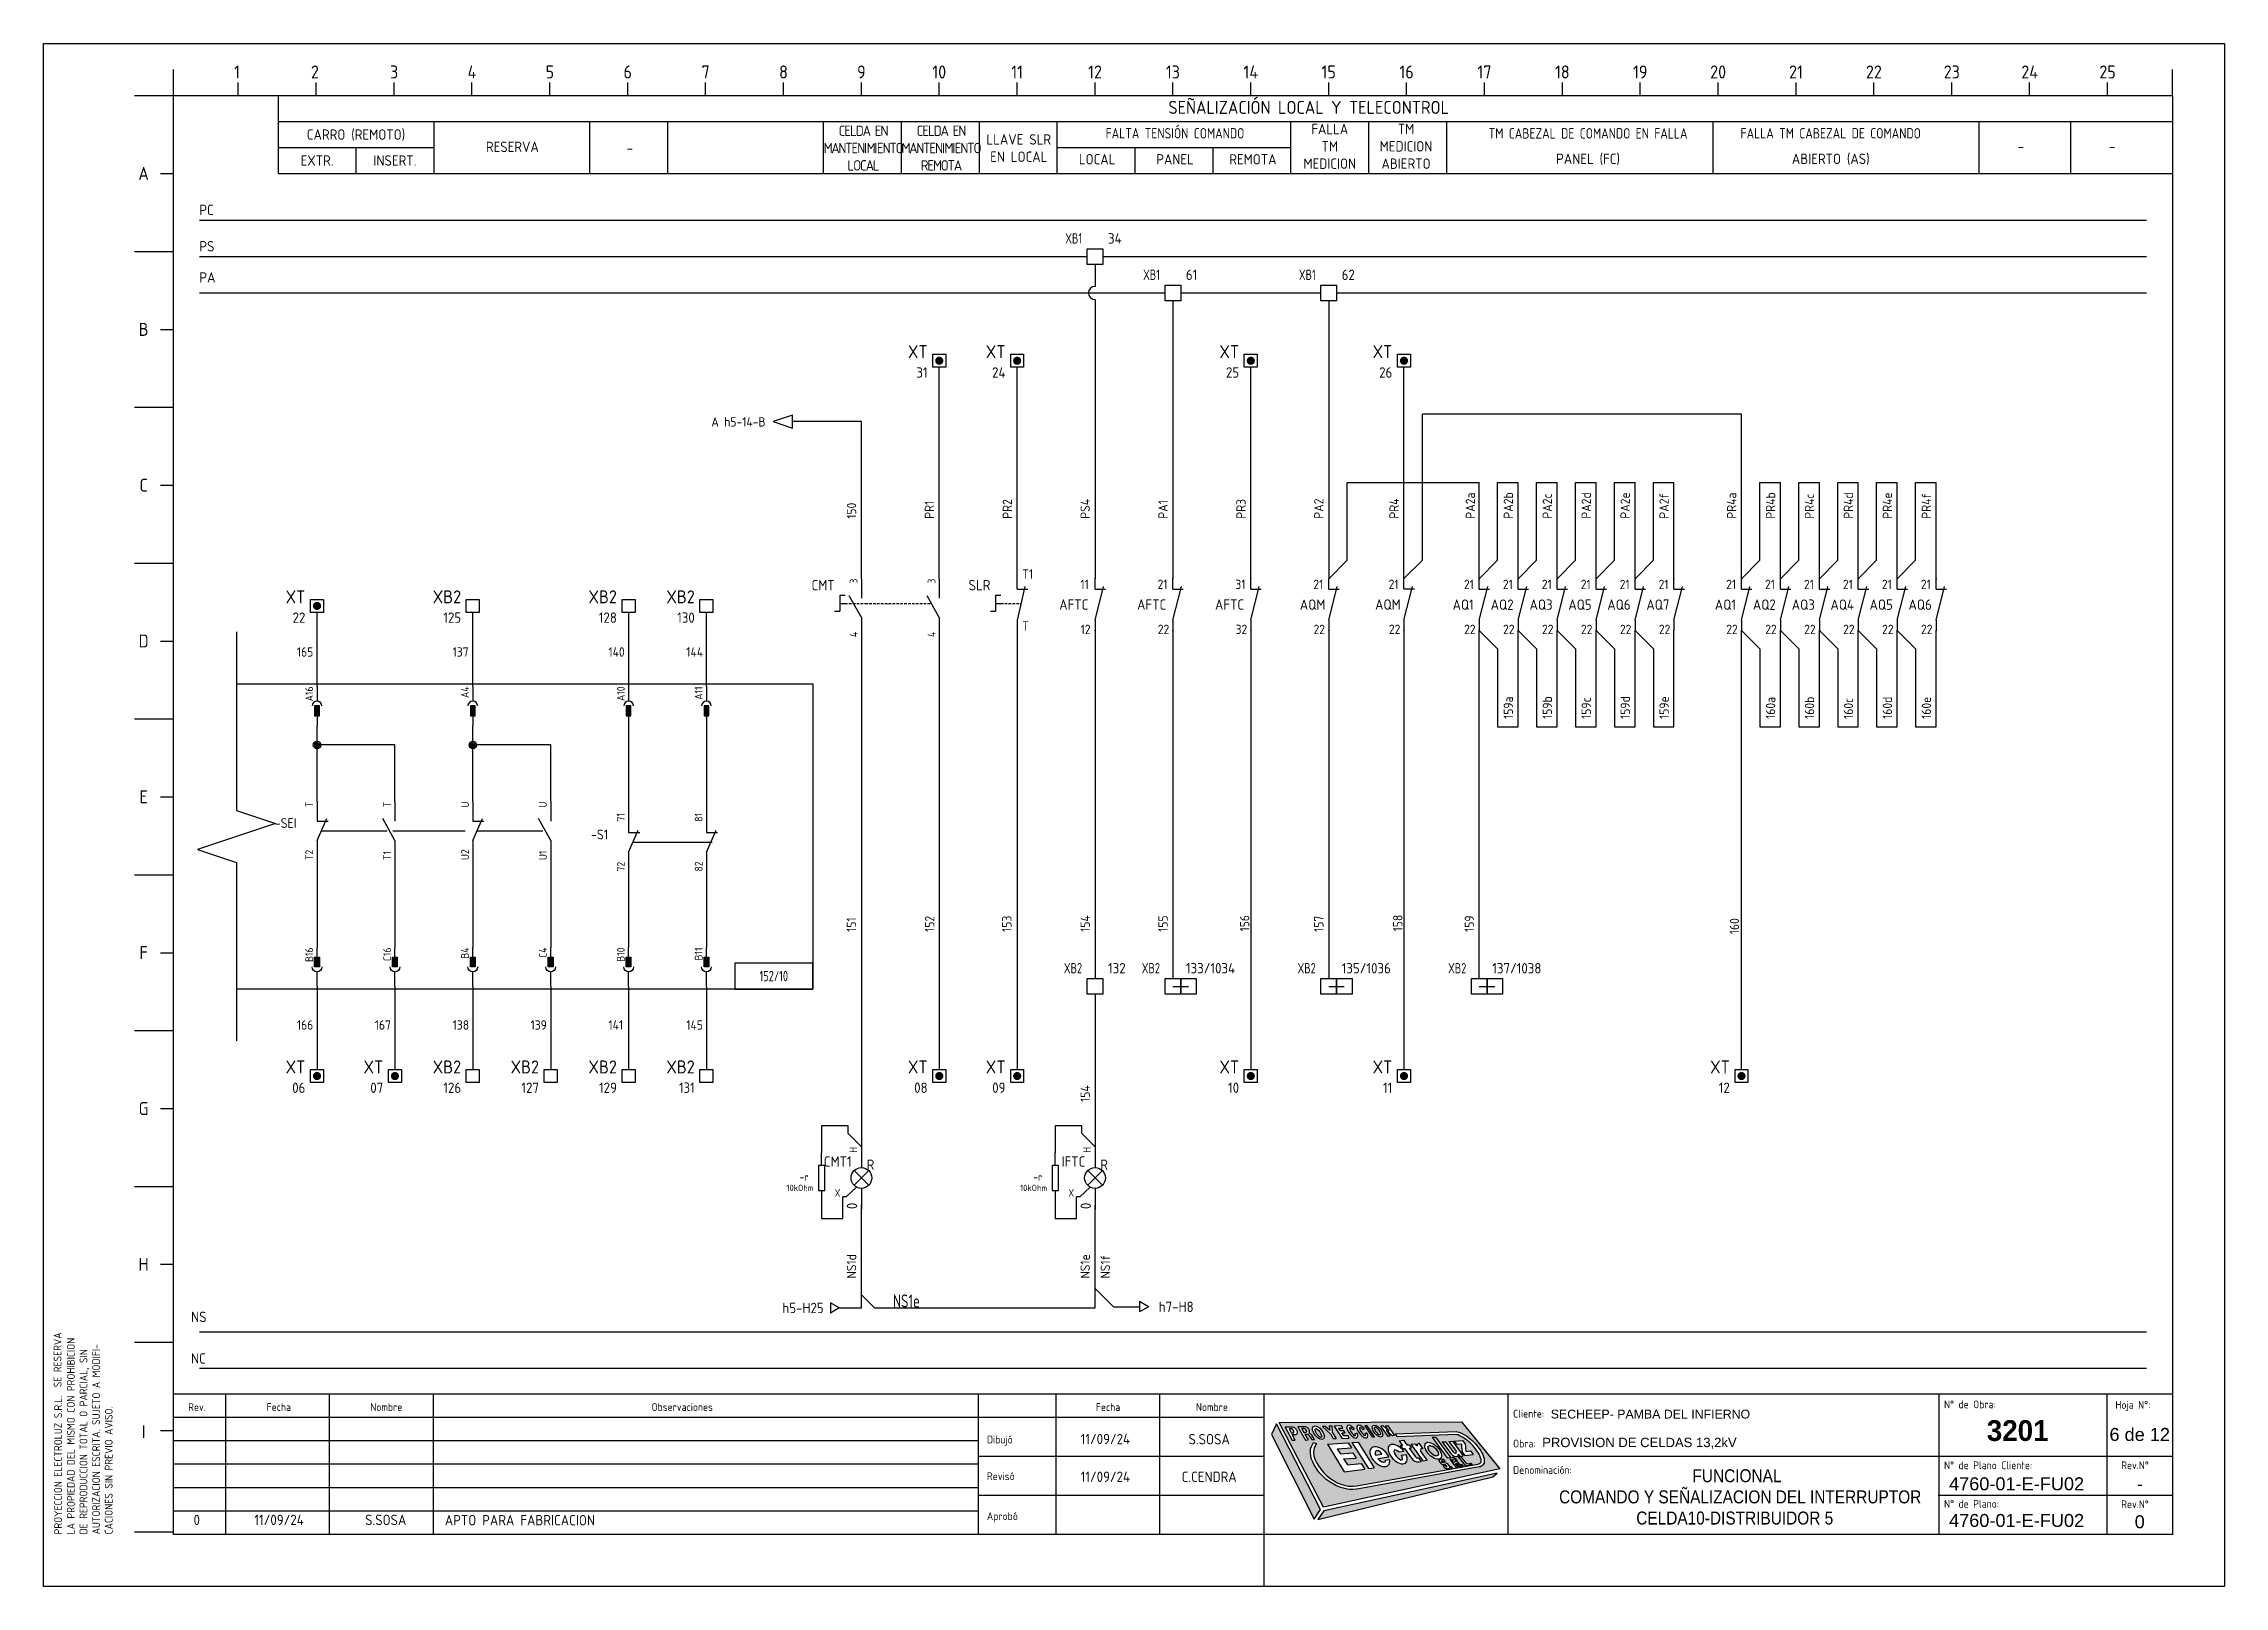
# Model space of a CAD drawing. Header units: millimetres. Extents: x 2272 to 7312, y -3839 to -3184.
# Drawn here: x 4371.5 to 4791.5, y -3492.6 to -3195.6 of the extents above; entities that cross this region are included whole.
import ezdxf
from ezdxf.enums import TextEntityAlignment as Align

# ---------------------------------------------------------------- set-up
doc = ezdxf.new("R2010")
doc.units = ezdxf.units.MM
doc.linetypes.add('DASHED', pattern=[0.75, 0.5, -0.25])
for name, color, linetype in [('AUXILIAR', 30, 'Continuous'), ('CABLES', 3, 'Continuous'), ('COTAS', 3, 'Continuous'), ('DESC', 7, 'Continuous'), ('LINK', 7, 'Continuous'), ('SYMS', 7, 'Continuous'), ('TAGS', 7, 'Continuous'), ('TERMS', 7, 'Continuous'), ('TEXTO', 3, 'Continuous'), ('TEXTOS', 3, 'Continuous'), ('TRAZOS', 4, 'DASHED'), ('WIRENO', 115, 'Continuous')]:
    doc.layers.add(name, color=color, linetype=linetype)
doc.layers.add('CDO_110VCC', color=3, linetype='Continuous', lineweight=18)
doc.styles.add('ROMANS', font='isocp3.shx')
doc.styles.get("Standard").update_dxf_attribs({"font": 'arial.ttf'})
doc.styles.add('style1', font='arial.ttf', dxfattribs={"height": 1})
doc.styles.add('style2', font='romab___.ttf', dxfattribs={"height": 1})
doc.styles.add('WD', font='romans.shx')
doc.styles.add('WD_IEC', font='ISOCP2.shx', dxfattribs={"width": 0.9, "height": 4})

msp = doc.modelspace()

# ---------------------------------------------------------------- texts
at = {"color": 3, "style": 'ROMANS'}
for s, p in [('CARRO (REMOTO)', (4431.66, -3213.06)), ('EXTR.', (4424.16, -3218.06)), ('INSERT.', (4439.16, -3218.06)), (' RESERVA', (4461.2, -3215.42))]:
    msp.add_text(s, height=2, dxfattribs=at).set_placement(p, align=Align.MIDDLE_CENTER)
at = {"char_height": 2, "attachment_point": 7, "style": 'ROMANS'}
for s, insert in [('PC', (4401.5, -3228.56)), ('PS', (4401.5, -3235.56)), ('PA', (4401.5, -3241.56)), ('NS', (4399.91, -3441.67)), ('NC', (4399.91, -3449.67))]:
    msp.add_mtext_dynamic_manual_height_columns(s, width=5.5849, gutter_width=10, heights=[0], dxfattribs=dict(at, insert=insert))
at = {"style": 'ROMANS'}
msp.add_attdef('CMT', text='SLR', height=2, dxfattribs=at).set_placement((4523.85, -3300.81), align=Align.RIGHT)
at = {"layer": 'CABLES', "char_height": 1.8, "attachment_point": 7, "style": 'ROMANS'}
for s, width, insert in [('A h5-14-B', 10.7543, (4500.09, -3269.28)), ('165', 6.7539, (4420.28, -3313.57)), ('137', 6.7539, (4450.28, -3313.57)), ('140', 6.7539, (4480.28, -3313.57)), ('144', 6.7539, (4495.28, -3313.57)), ('166', 6.7539, (4420.28, -3385.38)), ('167', 6.7539, (4435.28, -3385.38)), ('138', 6.7539, (4450.28, -3385.38)), ('139', 6.7539, (4465.28, -3385.38)), ('141', 6.7539, (4480.28, -3385.38)), ('145', 6.7539, (4495.28, -3385.38))]:
    msp.add_mtext_dynamic_manual_height_columns(s, width=width, gutter_width=9, heights=[0], dxfattribs=dict(at, insert=insert))
at = {"layer": 'CABLES', "char_height": 1.8, "attachment_point": 7, "rotation": 90, "style": 'ROMANS'}
for s, width, insert in [('150', 6.7539, (4528, -3287.03)), ('PR1', 6.7539, (4543, -3287.03)), ('PR2', 6.7539, (4558, -3287.03)), ('PS4', 6.7539, (4573, -3287.03)), ('PA1', 6.7539, (4588, -3287.02)), ('PR3', 6.7539, (4603, -3287.02)), ('PA2', 6.7539, (4618, -3287.02)), ('PR4', 6.7539, (4632.5, -3287)), ('PA2a', 6.7539, (4647.18, -3287.02)), ('PA2b', 6.7539, (4654.5, -3287.02)), ('PA2c', 6.7539, (4662, -3287.02)), ('PA2d', 6.7539, (4669.5, -3287.02)), ('PA2e', 6.7539, (4677, -3287.02)), ('PA2f', 6.7539, (4684.5, -3287.02)), ('PR4a', 6.7539, (4697.5, -3287.02)), ('PR4b', 6.7539, (4705, -3287.02)), ('PR4c', 6.7539, (4712.5, -3287.02)), ('PR4d', 6.902, (4720, -3287.02)), ('PR4e', 6.902, (4727.5, -3287.02)), ('PR4f', 6.902, (4735, -3287.02)), ('159a', 6.7539, (4654.5, -3325.56)), ('159b', 6.7539, (4662, -3325.56)), ('159c', 6.7539, (4669.5, -3325.56)), ('159d', 6.7539, (4677, -3325.56)), ('159e', 6.7539, (4684.5, -3325.56)), ('160a', 6.7539, (4705, -3325.56)), ('160b', 6.7539, (4712.5, -3325.56)), ('160c', 6.7539, (4720, -3325.56)), ('160d', 6.7539, (4727.5, -3325.56)), ('160e', 6.7539, (4735, -3325.56)), ('151', 6.7539, (4527.98, -3366.56)), ('152', 6.7539, (4543.06, -3366.56)), ('153', 6.7539, (4557.91, -3366.56)), ('154', 6.7539, (4573, -3366.55)), ('155', 6.7539, (4588, -3366.55)), ('156', 6.7539, (4603.71, -3366.48)), ('157', 6.7539, (4618, -3366.56)), ('158', 6.7539, (4633.21, -3366.47)), ('159', 6.7539, (4647, -3366.56)), ('160', 6.7539, (4698.04, -3367.01)), ('154', 6.7539, (4573, -3399.29)), ('NS1d', 6.7539, (4528, -3433.27)), ('NS1e', 6.7539, (4573, -3433.27)), ('NS1f', 6.7539, (4576.87, -3433.27))]:
    msp.add_mtext_dynamic_manual_height_columns(s, width=width, gutter_width=9, heights=[0], dxfattribs=dict(at, insert=insert))
at = {"layer": 'CDO_110VCC', "style": 'ROMANS', "width": 0.8}
msp.add_text('152/10', height=2, dxfattribs=at).set_placement((4512.13, -3375.06), align=Align.MIDDLE_CENTER)
at = {"layer": 'COTAS', "insert": (4615.15, -3207.83), "char_height": 2.5, "attachment_point": 5, "style": 'ROMANS'}
msp.add_mtext_dynamic_manual_height_columns('{\\Fisocp|c0;SEÑALIZACIÓN LOCAL Y TELECONTROL}', width=360, gutter_width=10, heights=[0], dxfattribs=at)
at = {"layer": 'TEXTO', "char_height": 2, "attachment_point": 5, "style": 'ROMANS'}
for s, width, insert in [('{\\T0.75;CELDA EN \\PMANTENIMIENTO\\PLOCAL}', 38.4675, (4529.31, -3215.66)), ('{\\T0.75;CELDA EN \\PMANTENIMIENTO\\PREMOTA}', 38.4675, (4544.31, -3215.66)), ('LLAVE SLR \\PEN LOCAL', 38.4675, (4559.31, -3215.66)), ('{\\W0.9;FALTA TENSIÓN COMANDO}', 30.3343, (4589.4, -3212.82)), ('FALLA\\PTM\\PMEDICION', 38.4675, (4619.2, -3215.33)), ('TM\\PMEDICION\\PABIERTO', 38.4675, (4633.89, -3215.33)), ('{\\W0.9;TM CABEZAL DE COMANDO EN FALLA}', 86.4095, (4668.95, -3212.83)), ('{\\W0.9;FALLA TM CABEZAL DE COMANDO }', 86.4095, (4715.69, -3212.82)), ('{\\T0.75;-}', 38.4675, (4484.31, -3215.66)), ('LOCAL', 15, (4574.4, -3217.82)), ('PANEL', 15, (4589.4, -3217.82)), ('REMOTA', 15, (4604.4, -3217.83)), ('PANEL (FC)', 15, (4668.95, -3217.83)), ('ABIERTO (AS)', 23.9475, (4715.69, -3217.83)), ('-', 38.4675, (4752.29, -3215.33)), ('-', 38.4675, (4769.9, -3215.33))]:
    msp.add_mtext_dynamic_manual_height_columns(s, width=width, gutter_width=10, heights=[0], dxfattribs=dict(at, insert=insert))
at = {"layer": 'TEXTOS', "char_height": 2, "attachment_point": 5, "style": 'ROMANS'}
for s, width, insert in [('0', 10.7021, (4400.99, -3479.76)), ('\\A1;11/09/24', 10.5263, (4416.84, -3479.76)), ('S.SOSA', 10.5263, (4437.39, -3479.76)), ('APTO PARA FABRICACION', 40.0316, (4463.22, -3479.82))]:
    msp.add_mtext_dynamic_manual_height_columns(s, width=width, gutter_width=10, heights=[0], dxfattribs=dict(at, insert=insert))

# ---------------------------------------------------------------- blocks, each defined once
blk = doc.blocks.new('VC02JP1')
for p, q in [((0, 5), (0, 1.25)), ((0, -2.5), (0, -5))]:
    blk.add_line(p, q)
blk.add_lwpolyline([(0.62, 0), (-0.62, 0), (-0.62, -2.5), (0.62, -2.5)], close=True)
blk.add_arc((0, 0), 1.25, 0, 180)
blk.add_solid([(0.62, -2.5), (0.62, 0), (-0.62, -2.5), (-0.62, 0)])
at = {"style": 'WD_IEC'}
for tag, p in [('INST', (-5.25, 8)), ('LOC', (-5.25, 5)), ('TAG2', (-5.25, 2)), ('DESC2', (-5.25, -8.1)), ('DESC1', (-5.25, -5.1)), ('DESC3', (-5.25, -11.1))]:
    blk.add_attdef(tag, text='', height=2.5, dxfattribs=at).set_placement(p, align=Align.RIGHT)
blk.add_attdef('TERM01', text='', height=2, rotation=90, dxfattribs=at).set_placement((-1, 5), align=Align.RIGHT)
at = {"style": 'WD_IEC', "flags": 1}
for tag, p, height in [('X2TERM01', (0, 5), 0.32), ('X2TERMDESC01', (0, 4.48), 0.32), ('X4LINK', (-1.25, -1.25), 0.32), ('X8TERM01', (0, -5), 0.32), ('X8TERMDESC01', (0, -5.52), 0.32), ('X1LINK', (1.25, -1.25), 0.32), ('FAMILY', (2.75, -4.25), 1)]:
    blk.add_attdef(tag, p, '', height=height, dxfattribs=at)
blk = doc.blocks.new('VSW22')
for p, q in [((0, 7.5), (0, 2.5)), ((0, -2.5), (2.5, 3.12)), ((0, 2.5), (2.87, 2.5)), ((0, -2.5), (0, -7.5))]:
    blk.add_line(p, q)
at = {"style": 'WD_IEC'}
for tag, p in [('INST', (-5.25, 7.75)), ('LOC', (-5.25, 4.25)), ('TAG2', (-5.25, 0.75)), ('DESC1', (-5.25, -7.6)), ('XREF', (-5.25, -3.75)), ('DESC2', (-5.25, -11.1)), ('WDTAGALT', (-5.5, -17.62)), ('DESC3', (-5.25, -14.6))]:
    blk.add_attdef(tag, text='', height=2.5, dxfattribs=at).set_placement(p, align=Align.RIGHT)
blk.add_attdef('TERM01', text='', height=2, rotation=90, dxfattribs=at).set_placement((-1, 7.5), align=Align.RIGHT)
at = {"style": 'WD_IEC', "flags": 1}
for tag, p, height in [('X2TERM01', (0, 7.5), 0.32), ('X4LINK', (-2, 0), 0.32), ('X1LINK', (1.11, 0), 0.32), ('CONTACT', (4, -3.5), 1), ('FAMILY', (4, -5), 1), ('COMMON', (5.25, -4.75), 1), ('X8TERM02', (0, -7.5), 0.32)]:
    blk.add_attdef(tag, p, '', height=height, dxfattribs=at)
at = {"style": 'WD_IEC'}
blk.add_attdef('TERM02', (-1, -7.5), '', height=2, rotation=90, dxfattribs=at)
blk = doc.blocks.new('VT0001')
for p, q in [((-1.25, -1.25), (-1.25, 1.25)), ((-1.25, 1.25), (1.25, 1.25)), ((1.25, 1.25), (1.25, -1.25)), ((1.25, -1.25), (-1.25, -1.25))]:
    blk.add_line(p, q)
at = {"style": 'WD_IEC'}
for tag, p in [('INST', (-2.25, 6.5)), ('LOC', (-2.25, 3.5)), ('DESC1', (-2.25, -6.25)), ('DESC2', (-2.25, -9.25)), ('DESC3', (-2.25, -12.25))]:
    blk.add_attdef(tag, text='', height=2.5, dxfattribs=at).set_placement(p, align=Align.RIGHT)
at = {"style": 'WD_IEC', "flags": 1}
for tag, p, height in [('ASSYCODE', (2.75, 10.75), 1), ('CATDESC', (2.75, 9.25), 1), ('MFG', (2.75, 7.25), 1.5), ('CAT', (2.75, 4.75), 1.5), ('X4PIN01', (-1.25, 1), 0.25), ('X4TERM01', (-1.25, 0), 0.25), ('X4TERMDESC01', (-1.25, 0.5), 0.4), ('STRIPSEQ', (0, 0), 0.025), ('X2PIN01', (0, 2.25), 0.25), ('X2TERM01', (0, 1.25), 0.25), ('X8PIN01', (0, -0.25), 0.25), ('X2TERMDESC01', (0, 1.75), 0.4), ('X1PIN01', (1.25, 1), 0.25), ('X1TERM01', (1.25, 0), 0.25), ('X1TERMDESC01', (1.25, 0.5), 0.4), ('LINKTERM', (0, -0.04), 0.025), ('X8TERM01', (0, -1.25), 0.25), ('X8TERMDESC01', (0, -0.75), 0.4)]:
    blk.add_attdef(tag, p, '', height=height, dxfattribs=at)
at = {"style": 'WD_IEC', "flags": 8}
for tag, height, p in [('TAGSTRIP', 2.5, (-2.25, 0.5)), ('TERM01', 2, (-2.25, -3.25))]:
    blk.add_attdef(tag, text='', height=height, dxfattribs=at).set_placement(p, align=Align.RIGHT)
blk = doc.blocks.new('VSW21')
for p, q in [((0, 7.5), (0, 2.5)), ((0, -2.5), (-3.125, 3.125)), ((0, -2.5), (0, -7.5))]:
    blk.add_line(p, q)
at = {"style": 'WD_IEC'}
for tag, p in [('INST', (-5.25, 7.75)), ('LOC', (-5.25, 4.25)), ('TAG2', (-5.25, 0.75)), ('DESC1', (-5.25, -7.6)), ('XREF', (-5.25, -3.75)), ('DESC2', (-5.25, -11.1)), ('WDTAGALT', (-5, -18)), ('DESC3', (-5.25, -14.6))]:
    blk.add_attdef(tag, text='', height=2.5, dxfattribs=at).set_placement(p, align=Align.RIGHT)
blk.add_attdef('TERM01', text='', height=2, rotation=90, dxfattribs=at).set_placement((-1, 7.5), align=Align.RIGHT)
at = {"style": 'WD_IEC', "flags": 1}
for tag, p, height in [('X2TERM01', (0, 7.5), 0.32), ('X4LINK', (-2, 0), 0.32), ('X1LINK', (-0.5, 0), 0.32), ('CONTACT', (4, -3.5), 1), ('FAMILY', (4, -5), 1), ('COMMON', (5.25, -4.75), 1), ('X8TERM02', (0, -7.5), 0.32)]:
    blk.add_attdef(tag, p, '', height=height, dxfattribs=at)
at = {"style": 'WD_IEC'}
blk.add_attdef('TERM02', (-1, -7.5), '', height=2, rotation=90, dxfattribs=at)
blk = doc.blocks.new('WDDOT')
for radius in [0.72, 0.449, 0.223]:
    blk.add_circle((0, 0), radius)
blk = doc.blocks.new('CCSH')
at = {"color": 0, "linetype": 'Continuous'}
for p, q in [((2, 0), (0, 0)), ((2, 0), (8.5, -1.63)), ((8, 0), (8, -2)), ((8, 0), (10, 0))]:
    blk.add_line(p, q, dxfattribs=at)
for p in [(0, 0), (10, 0)]:
    blk.add_point(p, dxfattribs=at)
at = {"layer": 'TEXTO', "linetype": 'Continuous', "style": 'ROMANS'}
for tag, height, p in [('NOMBRE', 1.5, (5, 3.5)), ('X1', 1.2, (2, 1)), ('X2', 1.2, (8, 1))]:
    blk.add_attdef(tag, text='', height=height, dxfattribs=at).set_placement(p, align=Align.CENTER)
blk = doc.blocks.new('*U45')
blk.add_lwpolyline([(-1.5, 3), (1.5, 3), (1.5, 0), (-1.5, 0)], close=True)
at = {"style": 'ROMANS', "width": 0.8}
blk.add_attdef('XA', text='', height=2, dxfattribs=at).set_placement((-2.5, 4), align=Align.RIGHT)
at = {"layer": 'TEXTO', "style": 'ROMANS'}
blk.add_attdef('BORNE', (2.5, 4), '', height=2, dxfattribs=at)
blk = doc.blocks.new('*U46')
blk.add_lwpolyline([(-1.5, 3), (1.5, 3), (1.5, 0), (-1.5, 0)], close=True)
at = {"style": 'ROMANS', "width": 0.8}
blk.add_attdef('XA', text='', height=2, dxfattribs=at).set_placement((-2.5, 4), align=Align.RIGHT)
at = {"layer": 'TEXTO', "style": 'ROMANS'}
blk.add_attdef('BORNE', (2.5, 4), '', height=2, dxfattribs=at)
blk = doc.blocks.new('*U38')
blk.add_lwpolyline([(-1.5, 3), (1.5, 3), (1.5, 0), (-1.5, 0)], close=True)
at = {"style": 'ROMANS', "width": 0.8}
blk.add_attdef('XA', text='', height=2, dxfattribs=at).set_placement((-2.5, 4), align=Align.RIGHT)
at = {"layer": 'TEXTO', "style": 'ROMANS'}
blk.add_attdef('BORNE', (2.5, 4), '', height=2, dxfattribs=at)
blk = doc.blocks.new('*U36')
blk.add_lwpolyline([(-1.5, 3), (1.5, 3), (1.5, 0), (-1.5, 0)], close=True)
at = {"style": 'ROMANS', "width": 0.8}
blk.add_attdef('XA', text='', height=2, dxfattribs=at).set_placement((-2.5, 4), align=Align.RIGHT)
at = {"layer": 'TEXTO', "style": 'ROMANS'}
blk.add_attdef('BORNE', (2.5, 4), '', height=2, dxfattribs=at)
blk = doc.blocks.new('*U27')
blk.add_lwpolyline([(-1.5, 3), (1.5, 3), (1.5, 0), (-1.5, 0)], close=True)
at = {"style": 'ROMANS', "width": 0.8}
blk.add_attdef('XA', text='', height=2, dxfattribs=at).set_placement((-2.5, 4), align=Align.RIGHT)
at = {"layer": 'TEXTO', "style": 'ROMANS'}
blk.add_attdef('BORNE', (2.5, 4), '', height=2, dxfattribs=at)
blk = doc.blocks.new('*U28')
blk.add_lwpolyline([(-1.5, 3), (1.5, 3), (1.5, 0), (-1.5, 0)], close=True)
at = {"style": 'ROMANS', "width": 0.8}
blk.add_attdef('XA', text='', height=2, dxfattribs=at).set_placement((-2.5, 4), align=Align.RIGHT)
at = {"layer": 'TEXTO', "style": 'ROMANS'}
blk.add_attdef('BORNE', (2.5, 4), '', height=2, dxfattribs=at)
blk = doc.blocks.new('NC SELECTORA SLR')
for p, q in [((0, 8), (0, 10)), ((1.5, 8.5), (0, 2)), ((-3.15, 6.75), (-4.15, 6.75)), ((-4.15, 6.75), (-4.15, 3.75)), ((-4.15, 5.25), (-3.15, 5.25)), ((0, 8), (2.08, 8)), ((-5.15, 3.75), (-4.15, 3.75)), ((0, 2), (0, 0))]:
    blk.add_line(p, q)
at = {"layer": 'TRAZOS'}
blk.add_line((-3.15, 5.25), (0.75, 5.25), dxfattribs=at)
at = {"style": 'ROMANS'}
blk.add_attdef('SLR', text='', height=2, dxfattribs=at).set_placement((-5.15, 7.75), align=Align.RIGHT)
for tag, p in [('1', (1, 10)), ('2', (1, 0))]:
    blk.add_attdef(tag, p, '', height=1.8, dxfattribs=at)
blk = doc.blocks.new('*U52')
blk.add_lwpolyline([(-1.5, 3), (1.5, 3), (1.5, 0), (-1.5, 0)], close=True)
at = {"style": 'ROMANS', "width": 0.8}
blk.add_attdef('XA', text='', height=2, dxfattribs=at).set_placement((-2.5, 4), align=Align.RIGHT)
at = {"layer": 'TEXTO', "style": 'ROMANS'}
blk.add_attdef('BORNE', (2.5, 4), '', height=2, dxfattribs=at)
blk = doc.blocks.new('*U53')
blk.add_lwpolyline([(-1.5, 3), (1.5, 3), (1.5, 0), (-1.5, 0)], close=True)
at = {"style": 'ROMANS', "width": 0.8}
blk.add_attdef('XA', text='', height=2, dxfattribs=at).set_placement((-2.5, 4), align=Align.RIGHT)
at = {"layer": 'TEXTO', "style": 'ROMANS'}
blk.add_attdef('BORNE', (2.5, 4), '', height=2, dxfattribs=at)
blk = doc.blocks.new('*U54')
blk.add_lwpolyline([(-1.5, 3), (1.5, 3), (1.5, 0), (-1.5, 0)], close=True)
at = {"style": 'ROMANS', "width": 0.8}
blk.add_attdef('XA', text='', height=2, dxfattribs=at).set_placement((-2.5, 4), align=Align.RIGHT)
at = {"layer": 'TEXTO', "style": 'ROMANS'}
blk.add_attdef('BORNE', (2.5, 4), '', height=2, dxfattribs=at)
blk = doc.blocks.new('*U55')
blk.add_lwpolyline([(-1.5, 3), (1.5, 3), (1.5, 0), (-1.5, 0)], close=True)
at = {"style": 'ROMANS', "width": 0.8}
blk.add_attdef('XA', text='', height=2, dxfattribs=at).set_placement((-2.5, 4), align=Align.RIGHT)
at = {"layer": 'TEXTO', "style": 'ROMANS'}
blk.add_attdef('BORNE', (2.5, 4), '', height=2, dxfattribs=at)
blk = doc.blocks.new('referencia horizontal')
for p, q in [((0, 1), (0, -1)), ((1.73, 0), (0, 1)), ((1.73, 0), (0, -1))]:
    blk.add_line(p, q)
at = {"style": 'ROMANS'}
blk.add_attdef('REFERENCIA_001', (1.43, -1), '', height=2, dxfattribs=at)
blk = doc.blocks.new('WD_WNV')
at = {"linetype": 'Continuous', "style": 'WD_IEC', "width": 0.8}
blk.add_attdef('WIRENO', text='', height=2.5, dxfattribs=at).set_placement((-1.6, 0), align=Align.MIDDLE_RIGHT)
at = {"style": 'WD_IEC', "flags": 1}
for tag, p in [('W08USER', (-1, 0.375)), ('W04USER', (-1, 0.875)), ('W05USER', (-1, 0.75)), ('W09USER', (-1, 0.25)), ('W03USER', (-1, 1)), ('W06USER', (-1, 0.625)), ('W07USER', (-1, 0.5)), ('W02USER', (-1, 1.125)), ('W01USER', (-1, 1.25)), ('W10USER', (-1, 0.125))]:
    blk.add_attdef(tag, text='', height=0.08, dxfattribs=at).set_placement(p, align=Align.CENTER)
blk = doc.blocks.new('LOGO_CARTEL')
h = blk.add_hatch(color=256)
h.paths.add_polyline_path([(185.45, 255.61), (178.1, 264.69), (142.97, 264.57), (151.52, 248.23)])
h.paths.add_polyline_path([(153.24, 252.79), (152.6, 253.2), (152.04, 253.59), (151.59, 254), (151.16, 254.44), (150.71, 254.89), (150.36, 255.38), (150, 255.89), (149.7, 256.4), (149.42, 256.99), (149.2, 257.49), (149.06, 258.04), (148.97, 258.73), (149.01, 259.5), (149.17, 259.93), (149.57, 260.73), (150.14, 260.51), (149.72, 259.7), (149.61, 259.38), (149.57, 258.75), (149.65, 258.15), (149.77, 257.68), (149.96, 257.23), (150.22, 256.69), (150.51, 256.22), (150.85, 255.73), (151.17, 255.28), (151.59, 254.86), (152.01, 254.43), (152.41, 254.06), (152.94, 253.7), (153.55, 253.3), (154.16, 252.96), (154.86, 252.68), (155.76, 252.4), (156.22, 252.29), (156.72, 252.29), (157.23, 252.29), (157.9, 252.35), (181.25, 256.56), (181.54, 256.63, 0.142238), (181.69, 256.72), (181.75, 256.78), (181.85, 256.93), (181.87, 257.15), (181.85, 257.48), (181.76, 257.75), (181.62, 258.12), (181.46, 258.44), (181.28, 258.77), (180.99, 259.18), (180.75, 259.51), (180.5, 259.82), (180.25, 260.11), (179.99, 260.39), (179.75, 260.61), (179.41, 260.91), (179.09, 261.18), (178.67, 261.47), (178.25, 261.74), (177.83, 261.95), (177.41, 262.15, 0.119777), (177.04, 262.22), (165.67, 261.78), (165.38, 262.34), (177.06, 262.79, -0.106118), (177.56, 262.71), (178.08, 262.5), (178.54, 262.27), (179.01, 261.97), (179.45, 261.65), (179.8, 261.36), (180.16, 261.06), (180.41, 260.81), (180.69, 260.51), (180.96, 260.2), (181.23, 259.88), (181.48, 259.53), (181.79, 259.09), (181.99, 258.72), (182.17, 258.36), (182.32, 257.95), (182.45, 257.61), (182.47, 257.15), (182.44, 256.72), (182.21, 256.4), (182.16, 256.34, -0.158957), (181.5, 255.99), (158.33, 251.77), (157.76, 251.7), (157.15, 251.65), (156.53, 251.65), (156.14, 251.69), (155.6, 251.82), (154.66, 252.11), (153.9, 252.42)], flags=16)
h.paths.add_polyline_path([(155.5, 255.05), (152.28, 260.4), (156.26, 260.66), (156.88, 259.68), (154.12, 259.51), (154.74, 258.54), (157.14, 258.69), (157.76, 257.71), (155.36, 257.56), (156.11, 256.37), (158.75, 256.64), (159.47, 255.59)], flags=16)
h.paths.add_polyline_path([(160.16, 255.69), (156.98, 260.71), (158.15, 260.78), (161.28, 255.84)], flags=16)
edge = h.paths.add_edge_path(flags=16)
edge.add_ellipse((162.35, 257.98), major_axis=(-1.64, 1.65), ratio=0.605135, start_angle=237.0675, end_angle=582.4213, ccw=False)
edge.add_line((164.08, 257.92), (161.98, 257.63))
edge.add_ellipse((162.5, 257.93), major_axis=(-0.835, 0.984), ratio=0.458058, start_angle=84.9809, end_angle=214.0434)
edge.add_line((163.44, 257.33), (164.24, 257.43))
edge = h.paths.add_edge_path(flags=16)
edge.add_ellipse((150.51, 262.59), major_axis=(-0.96, 1.21), ratio=0.506682, start_angle=0, end_angle=360)
h.paths.add_polyline_path([(152.82, 262.37), (151.28, 263.79), (151.84, 263.81), (152.71, 263.01), (152.6, 263.83), (153.16, 263.85), (153.26, 262.57), (153.91, 261.46), (153.36, 261.45)], flags=16)
edge = h.paths.add_edge_path(flags=16)
edge.add_line((149.79, 261.28), (149.25, 261.25))
edge.add_line((149.25, 261.25), (148.66, 262.12))
edge.add_arc((148.33, 261.89), 0.401, 34.397, 90)
edge.add_line((148.33, 262.29), (147.89, 262.29))
edge.add_line((147.89, 262.29), (148.52, 261.21))
edge.add_line((148.52, 261.21), (148, 261.18))
edge.add_line((148, 261.18), (146.55, 263.69))
edge.add_line((146.55, 263.69), (148, 263.71))
edge.add_ellipse((148.13, 262.98), major_axis=(-0.502, 0.634), ratio=0.71837, start_angle=323.3523, end_angle=323.3684)
edge.add_ellipse((148.13, 262.98), major_axis=(-0.502, 0.634), ratio=0.71837, start_angle=199.3138, end_angle=323.3523, ccw=False)
edge.add_arc((148.34, 261.53), 1.06, 33.6731, 67.0847, ccw=False)
edge.add_line((149.22, 262.12), (149.79, 261.28))
h.paths.add_polyline_path([(155.12, 261.5), (153.56, 263.87), (154.96, 263.92), (155.24, 263.48), (154.4, 263.45), (154.75, 262.93), (155.44, 262.95), (155.7, 262.56), (155.01, 262.54), (155.39, 261.96), (156.22, 261.99), (156.44, 261.52)], flags=16)
edge = h.paths.add_edge_path(flags=0)
edge.add_ellipse((150.52, 262.53), major_axis=(-0.594, 0.856), ratio=0.330901, start_angle=0, end_angle=360)
edge = h.paths.add_edge_path(flags=0)
edge.add_ellipse((162.11, 258.41), major_axis=(-0.541, 0.637), ratio=0.636404, start_angle=243.4125, end_angle=432.3454, ccw=False)
edge.add_line((162.72, 258.43), (161.56, 258.27))
edge = h.paths.add_edge_path(flags=16)
edge.add_ellipse((157.04, 262.78), major_axis=(-0.93, 1.17), ratio=0.425735, start_angle=282.572, end_angle=593.9609, ccw=False)
edge.add_arc((156.93, 263.1), 0.509, 16.5743, 39.0238, ccw=False)
edge.add_line((157.42, 263.24), (157.07, 263.19))
edge.add_ellipse((157.08, 262.76), major_axis=(-0.543, 0.779), ratio=0.27429, start_angle=292.4474, end_angle=595.3057)
edge.add_line((157.56, 262.44), (157.87, 262.48))
edge.add_arc((157.89, 262.37), 0.115, 14.4162, 97.6608, ccw=False)
h.paths.add_polyline_path([(146.03, 261.16), (145.44, 261.16), (144.1, 263.68), (145.5, 263.68), (145.55, 263.66), (145.66, 263.63), (145.78, 263.6), (145.9, 263.54), (146.01, 263.48), (146.13, 263.38), (146.25, 263.27), (146.33, 263.14), (146.38, 263.02), (146.45, 262.91), (146.49, 262.79), (146.49, 262.67), (146.49, 262.56), (146.45, 262.44), (146.36, 262.32), (146.25, 262.25), (146.12, 262.22), (145.47, 262.22)], flags=16)
edge = h.paths.add_edge_path(flags=16)
edge.add_ellipse((158.97, 262.81), major_axis=(-0.93, 1.17), ratio=0.425735, start_angle=282.572, end_angle=593.9609, ccw=False)
edge.add_arc((158.86, 263.13), 0.509, 16.5743, 39.0238, ccw=False)
edge.add_line((159.35, 263.28), (159, 263.23))
edge.add_ellipse((159.01, 262.8), major_axis=(-0.543, 0.779), ratio=0.27429, start_angle=292.4474, end_angle=595.3057)
edge.add_line((159.49, 262.48), (159.8, 262.52))
edge.add_arc((159.81, 262.4), 0.115, 14.4162, 97.6608, ccw=False)
h.paths.add_polyline_path([(148.04, 262.64), (147.69, 262.64), (147.25, 263.39), (147.77, 263.39, -0.267537), (148.12, 263.19), (148.24, 262.98, -0.577864)], flags=0)
h.paths.add_polyline_path([(160.86, 261.81), (159.45, 263.92), (159.91, 263.93), (161.32, 261.82)], flags=16)
h.paths.add_polyline_path([(145.7, 262.59), (145.65, 262.58), (145.28, 262.58), (144.88, 263.32), (145.38, 263.32), (145.46, 263.31), (145.52, 263.28), (145.56, 263.22), (145.62, 263.16), (145.66, 263.1), (145.7, 263.04), (145.73, 262.98), (145.77, 262.92), (145.79, 262.86), (145.8, 262.8), (145.8, 262.75), (145.8, 262.69), (145.76, 262.63)], flags=0)
edge = h.paths.add_edge_path(flags=16)
edge.add_ellipse((165.77, 258.46), major_axis=(-1.6, 1.64), ratio=0.559918, start_angle=258.3206, end_angle=598.3068, ccw=False)
edge.add_line((166.99, 259.01), (165.99, 258.88))
edge.add_ellipse((165.89, 258.32), major_axis=(-0.759, 0.923), ratio=0.373274, start_angle=287.7931, end_angle=608.3)
edge.add_line((166.49, 258.25), (167.39, 258.37))
edge = h.paths.add_edge_path(flags=16)
edge.add_ellipse((161.89, 262.91), major_axis=(-0.86, 1.08), ratio=0.489465, start_angle=0, end_angle=360)
edge = h.paths.add_edge_path(flags=0)
edge.add_ellipse((161.9, 262.93), major_axis=(-0.54, 0.779), ratio=0.302309, start_angle=0, end_angle=360)
h.paths.add_polyline_path([(163.97, 261.87), (162.55, 263.93), (162.91, 263.99), (164.17, 262.91), (163.46, 263.93), (163.81, 263.99), (165.16, 262.03), (164.79, 261.99), (163.56, 263.06), (164.34, 261.93)], flags=16)
h.paths.add_polyline_path([(166.28, 260.11), (166.69, 260.15), (166.05, 261.02), (166.92, 261.13), (167.57, 260.23), (168, 260.27), (168.43, 259.68), (168, 259.64), (169.24, 257.93, 0.24674), (169.66, 257.73), (169.81, 257.73), (170.29, 257.06), (169.83, 257, -0.300023), (168.56, 257.57), (167.12, 259.56), (166.71, 259.52)], flags=16)
edge = h.paths.add_edge_path(flags=16)
edge.add_line((168.39, 260.33), (169.25, 260.37))
edge.add_line((169.25, 260.37), (169.47, 260.07))
edge.add_arc((169.5, 260.09), 0.03, 215.486, 361.1088)
edge.add_arc((169.97, 260.09), 0.441, 104.8395, 181.1088, ccw=False)
edge.add_arc((169.88, 260.42), 0.1, 35.486, 104.8395, ccw=False)
edge.add_line((169.96, 260.48), (170.64, 259.54))
edge.add_arc((170.61, 259.52), 0.03, -113.2047, 35.486, ccw=False)
edge.add_ellipse((170.5, 259.16), major_axis=(-0.242, 0.291), ratio=0.873543, start_angle=300.2982, end_angle=425.9015)
edge.add_line((170.17, 259.09), (171.46, 257.28))
edge.add_line((171.46, 257.28), (170.63, 257.19))
edge.add_line((170.63, 257.19), (168.39, 260.33))
edge = h.paths.add_edge_path(flags=16)
edge.add_ellipse((172.62, 259.1), major_axis=(-1.43, 1.46), ratio=0.516133, start_angle=0, end_angle=360)
h.paths.add_polyline_path([(171.68, 259.27), (171.76, 259.4), (171.6, 259.47), (171.69, 259.58), (171.56, 259.68), (171.67, 259.77), (171.59, 259.92), (171.73, 259.95), (171.76, 260.12), (171.89, 260.06), (172.01, 260.18), (172.09, 260.06), (172.23, 260.15), (172.28, 260.01), (172.44, 260.07), (172.45, 259.94), (172.61, 259.98), (172.62, 259.84), (172.78, 259.87), (172.78, 259.73), (172.94, 259.74), (172.92, 259.6), (173.09, 259.61), (173.06, 259.47), (173.23, 259.46), (173.19, 259.32), (173.36, 259.31), (173.31, 259.17), (173.48, 259.14), (173.42, 259.01), (173.58, 258.96), (173.5, 258.83), (173.66, 258.76), (173.57, 258.65), (173.7, 258.55), (173.59, 258.46), (173.67, 258.31), (173.53, 258.27), (173.5, 258.11), (173.37, 258.17), (173.25, 258.05), (173.18, 258.17), (173.03, 258.08), (172.99, 258.22), (172.83, 258.15), (172.81, 258.29), (172.65, 258.25), (172.65, 258.4), (172.48, 258.36), (172.49, 258.51), (172.32, 258.49), (172.34, 258.63), (172.17, 258.62), (172.2, 258.77), (172.03, 258.77), (172.07, 258.91), (171.9, 258.93), (171.95, 259.06), (171.78, 259.09), (171.85, 259.22)], flags=0)
h.paths.add_polyline_path([(173.8, 257.15), (173.83, 257.39), (174.08, 257.52), (174.22, 257.54), (174.38, 257.51), (174.52, 257.49), (174.64, 257.41), (174.94, 257.06), (174.62, 256.96), (174.52, 257.09), (174.42, 257.15), (174.34, 257.19), (174.28, 257.17), (174.25, 257.15), (174.25, 257.08), (174.38, 256.93), (174.59, 256.86), (174.75, 256.82), (175.08, 256.76), (175.21, 256.71), (175.3, 256.64), (175.79, 256.07), (175.77, 255.8), (175.68, 255.64), (175.46, 255.6), (175.2, 255.64), (174.92, 255.74), (174.52, 256.25), (174.86, 256.37), (175.15, 256.02), (175.18, 256.01), (175.27, 256.02), (175.28, 256.06), (175.27, 256.13), (175.23, 256.18), (175.13, 256.27), (175.01, 256.37), (174.92, 256.39), (174.75, 256.41), (174.58, 256.42), (174.44, 256.44), (174.31, 256.51)], flags=16)
h.paths.add_polyline_path([(172.44, 261.7), (173.1, 261.74), (175.97, 257.84), (175.34, 257.75)], flags=16)
h.paths.add_polyline_path([(175.82, 256), (176.1, 256.04), (176.35, 255.76), (176.07, 255.71)], flags=16)
h.paths.add_polyline_path([(174.35, 260.81), (175.02, 260.85), (176.44, 258.91), (176.66, 258.7), (176.89, 258.64), (177.04, 258.67), (177.08, 258.79), (177.09, 258.95), (175.66, 260.89), (176.33, 260.93), (178.37, 258.16), (177.73, 258.07), (177.45, 258.45), (177.45, 258.19), (177.37, 258.02), (177.04, 257.98), (176.65, 258.07), (176.33, 258.29), (176, 258.56)], flags=16)
h.paths.add_polyline_path([(175.86, 257.46), (175.87, 257.65), (175.97, 257.76), (176.36, 257.81), (176.67, 257.74), (176.9, 257.63), (177.21, 257.23, -0.277461), (177.23, 257.02), (177.18, 256.92), (177.38, 256.89, -0.202512), (177.52, 256.81), (178.08, 256.06), (177.7, 255.99), (177.25, 256.6, 0.26962), (177.06, 256.68), (176.89, 256.65), (177.42, 255.94), (177.05, 255.88)], flags=16)
h.paths.add_polyline_path([(176.13, 257.49), (176.53, 257.55, -0.26962), (176.72, 257.47), (176.89, 257.24, -0.575274), (176.75, 256.93), (176.57, 256.9)], flags=0)
h.paths.add_polyline_path([(177.52, 257.95), (177.9, 258), (179.04, 256.57), (179.49, 256.63), (179.74, 256.34), (178.92, 256.2)], flags=16)
h.paths.add_polyline_path([(177.94, 256.38), (178.22, 256.42), (178.47, 256.14), (178.2, 256.09)], flags=16)
h.paths.add_polyline_path([(176.67, 260.96), (178.34, 261.06), (178.8, 260.51), (178.9, 258.96), (179.83, 259.09), (180.32, 258.42), (178.69, 258.2), (178.16, 258.94), (178.07, 260.43), (177.11, 260.36)], flags=16)
h.paths.add_polyline_path([(179.59, 256.66), (179.87, 256.7), (180.12, 256.42), (179.85, 256.37)], flags=16)
h = blk.add_hatch(color=256)
h.paths.add_polyline_path([(142.47, 264.28), (141.49, 262.24), (149.7, 245.92), (150.94, 247.81)])
h.paths.add_polyline_path([(184.11, 254.12), (184.93, 254.82), (151.56, 247.54), (150.39, 245.86)])
at = {"color": 7}
for p, q in [((147.89, 262.29), (148.52, 261.21)), ((147.89, 262.29), (148.33, 262.29)), ((147.99, 261.18), (148.52, 261.21)), ((148.66, 262.12), (149.25, 261.25)), ((149.25, 261.25), (149.79, 261.28)), ((152.28, 260.4), (156.26, 260.66)), ((152.28, 260.4), (155.5, 255.05)), ((153.26, 262.58), (153.91, 261.46)), ((153.35, 261.45), (153.91, 261.46)), ((156.26, 260.66), (156.88, 259.68)), ((156.98, 260.71), (158.15, 260.78)), ((156.98, 260.71), (160.16, 255.69)), ((157.07, 263.19), (157.42, 263.24)), ((158.15, 260.78), (161.28, 255.84)), ((159.49, 262.48), (159.8, 262.52)), ((166.05, 261.02), (166.92, 261.13)), ((166.05, 261.02), (166.69, 260.15)), ((166.92, 261.13), (167.57, 260.23)), ((172.44, 261.7), (173.1, 261.74)), ((172.44, 261.7), (175.34, 257.75)), ((173.1, 261.74), (175.97, 257.84)), ((174.35, 260.81), (175.02, 260.85)), ((174.35, 260.81), (176, 258.56)), ((175.02, 260.85), (176.44, 258.91)), ((175.66, 260.89), (176.33, 260.93)), ((175.66, 260.89), (177.09, 258.95)), ((176.33, 260.93), (178.37, 258.16)), ((176.67, 260.96), (178.34, 261.06)), ((176.67, 260.96), (177.11, 260.36)), ((177.11, 260.36), (178.07, 260.43)), ((178.07, 260.43), (178.16, 258.94)), ((178.8, 260.51), (178.34, 261.06)), ((178.8, 260.51), (178.9, 258.96)), ((154.12, 259.51), (156.88, 259.68)), ((154.12, 259.51), (154.74, 258.54)), ((154.74, 258.54), (157.14, 258.69)), ((155.36, 257.56), (157.76, 257.71)), ((155.36, 257.56), (156.11, 256.37)), ((156.11, 256.37), (158.75, 256.64)), ((157.14, 258.69), (157.76, 257.71)), ((158.75, 256.64), (159.47, 255.59)), ((161.56, 258.27), (162.72, 258.43)), ((161.98, 257.63), (164.08, 257.92)), ((163.44, 257.33), (164.24, 257.43)), ((165.99, 258.88), (166.99, 259.01)), ((166.28, 260.11), (166.69, 260.15)), ((166.28, 260.11), (166.71, 259.52)), ((166.49, 258.25), (167.39, 258.37)), ((166.71, 259.52), (167.12, 259.56)), ((167.12, 259.56), (168.64, 257.45)), ((167.57, 260.23), (168, 260.27)), ((168, 260.27), (168.43, 259.68)), ((168, 259.64), (168.43, 259.68)), ((168, 259.64), (169.24, 257.93)), ((169.66, 257.73), (169.81, 257.73)), ((169.76, 256.99), (170.29, 257.06)), ((169.81, 257.73), (170.29, 257.06)), ((175.34, 257.75), (175.97, 257.84)), ((176, 258.56), (176.33, 258.29)), ((176.33, 258.29), (176.65, 258.07)), ((176.44, 258.91), (176.66, 258.7)), ((176.65, 258.07), (177.04, 257.98)), ((176.66, 258.7), (176.89, 258.64)), ((176.89, 258.64), (177.04, 258.67)), ((177.04, 258.67), (177.08, 258.79)), ((177.04, 257.98), (177.37, 258.02)), ((177.08, 258.79), (177.09, 258.95)), ((177.37, 258.02), (177.45, 258.19)), ((177.45, 258.19), (177.45, 258.45)), ((177.45, 258.45), (177.73, 258.07)), ((177.73, 258.07), (178.37, 258.16)), ((178.16, 258.94), (178.69, 258.2)), ((178.69, 258.2), (180.32, 258.42)), ((178.9, 258.96), (179.83, 259.09)), ((179.83, 259.09), (180.32, 258.42)), ((155.5, 255.05), (159.47, 255.59)), ((160.16, 255.69), (161.28, 255.84))]:
    blk.add_line(p, q, dxfattribs=at)
for points in [[(142.97, 264.57), (178.1, 264.69), (185.45, 255.61), (151.52, 248.23)], [(150.94, 247.81), (142.47, 264.28), (141.49, 262.24), (149.7, 245.92)], [(146.36, 262.32), (146.45, 262.44), (146.49, 262.56), (146.49, 262.67), (146.49, 262.79), (146.45, 262.91), (146.38, 263.02), (146.33, 263.14), (146.25, 263.27), (146.13, 263.38), (146.01, 263.48), (145.9, 263.54), (145.78, 263.6), (145.66, 263.63), (145.55, 263.66), (145.5, 263.68), (144.1, 263.68), (145.44, 261.16), (146.03, 261.16), (145.47, 262.22), (146.12, 262.22), (146.25, 262.25)], [(145.7, 262.59), (145.76, 262.63), (145.8, 262.69), (145.8, 262.75), (145.8, 262.8), (145.79, 262.86), (145.77, 262.92), (145.73, 262.98), (145.7, 263.04), (145.66, 263.1), (145.62, 263.16), (145.56, 263.22), (145.52, 263.28), (145.46, 263.31), (145.4, 263.32), (145.36, 263.32), (144.88, 263.32), (145.28, 262.58), (145.65, 262.58)], [(155.44, 262.95), (154.75, 262.93), (154.4, 263.45), (155.24, 263.48), (154.96, 263.92), (153.56, 263.87), (155.12, 261.5), (156.44, 261.52), (156.22, 261.99), (155.39, 261.96), (155.01, 262.54), (155.7, 262.56)], [(161.32, 261.82), (159.91, 263.93), (159.45, 263.92), (160.86, 261.81)], [(179.74, 256.34), (178.92, 256.2), (177.52, 257.95), (177.9, 258), (179.04, 256.57), (179.49, 256.63)], [(178.2, 256.09), (178.47, 256.14), (178.22, 256.42), (177.94, 256.38)], [(179.87, 256.7), (180.12, 256.42), (179.85, 256.37), (179.59, 256.66)], [(184.11, 254.12), (184.93, 254.82), (151.56, 247.54), (150.39, 245.86)], [(175.82, 256), (176.07, 255.71), (176.35, 255.76), (176.1, 256.04)]]:
    blk.add_lwpolyline(points, close=True, dxfattribs=at)
for points in [[(148, 263.71), (146.55, 263.69), (148, 261.18)], [(153.26, 262.57), (153.16, 263.85), (152.6, 263.83), (152.71, 263.01), (151.84, 263.81), (151.28, 263.79), (152.82, 262.37), (153.35, 261.47)], [(157.56, 262.44), (157.87, 262.48)], [(162.55, 263.93), (162.91, 263.99), (164.17, 262.91), (163.46, 263.93), (163.81, 263.99), (165.16, 262.03), (164.79, 261.99), (163.56, 263.06), (164.34, 261.93), (163.97, 261.87), (162.55, 263.93)], [(171.69, 259.58), (171.56, 259.68), (171.67, 259.77)], [(171.67, 259.77), (171.59, 259.92), (171.73, 259.95)], [(171.76, 259.4), (171.6, 259.47), (171.7, 259.58)], [(171.85, 259.22), (171.68, 259.27), (171.76, 259.4)], [(171.73, 259.95), (171.76, 260.12), (171.89, 260.06)], [(171.95, 259.06), (171.78, 259.09), (171.85, 259.22)], [(171.89, 260.06), (172.01, 260.18), (172.09, 260.06)], [(172.07, 258.91), (171.9, 258.93), (171.95, 259.06)], [(172.2, 258.77), (172.03, 258.77), (172.07, 258.91)], [(172.09, 260.06), (172.23, 260.15), (172.28, 260.01)], [(172.34, 258.63), (172.17, 258.62), (172.2, 258.77)], [(172.28, 260.01), (172.44, 260.07), (172.45, 259.94)], [(172.49, 258.51), (172.32, 258.49), (172.34, 258.63)], [(172.45, 259.94), (172.61, 259.98), (172.62, 259.84)], [(172.65, 258.4), (172.48, 258.36), (172.49, 258.51)], [(172.62, 259.84), (172.78, 259.87), (172.78, 259.73)], [(172.81, 258.29), (172.65, 258.25), (172.65, 258.4)], [(172.78, 259.73), (172.94, 259.74), (172.92, 259.6)], [(172.99, 258.22), (172.83, 258.15), (172.81, 258.29)], [(172.92, 259.6), (173.09, 259.61), (173.06, 259.47)], [(173.18, 258.17), (173.03, 258.08), (172.99, 258.22)], [(173.06, 259.47), (173.23, 259.46), (173.19, 259.32)], [(173.37, 258.17), (173.25, 258.05), (173.18, 258.17)], [(173.19, 259.32), (173.36, 259.31), (173.31, 259.17)], [(173.31, 259.17), (173.48, 259.14), (173.42, 259.01)], [(173.53, 258.27), (173.5, 258.11), (173.37, 258.17)], [(173.42, 259.01), (173.58, 258.96), (173.5, 258.83)], [(173.5, 258.83), (173.66, 258.76), (173.57, 258.65)], [(173.59, 258.46), (173.67, 258.31), (173.53, 258.27)], [(173.57, 258.65), (173.7, 258.55), (173.59, 258.46)]]:
    blk.add_lwpolyline(points, dxfattribs=at)
for points in [[(148.12, 263.19, 0.267537), (147.77, 263.39), (147.25, 263.39), (147.69, 262.64), (148.04, 262.64, 0.577864), (148.24, 262.98, -0.577864), (148.04, 262.64, 0.577864), (148.24, 262.98)], [(181.25, 256.56), (181.54, 256.63, 0.142238), (181.69, 256.72), (181.75, 256.78), (181.85, 256.93), (181.87, 257.15), (181.85, 257.48), (181.76, 257.75), (181.62, 258.12), (181.46, 258.44), (181.28, 258.77), (180.99, 259.18), (180.75, 259.51), (180.5, 259.82), (180.25, 260.11), (179.99, 260.39), (179.75, 260.61), (179.41, 260.91), (179.09, 261.18), (178.67, 261.47), (178.25, 261.74), (177.83, 261.95), (177.41, 262.15, 0.120209), (177.04, 262.22), (165.67, 261.78), (165.38, 262.34), (177.06, 262.79, -0.106118), (177.56, 262.71), (178.08, 262.5), (178.54, 262.27), (179.01, 261.97), (179.45, 261.65), (179.8, 261.36), (180.16, 261.06), (180.41, 260.81), (180.69, 260.51), (180.96, 260.2), (181.23, 259.88), (181.48, 259.53), (181.79, 259.09), (181.99, 258.72), (182.17, 258.36), (182.32, 257.95), (182.45, 257.61), (182.47, 257.15), (182.44, 256.72), (182.21, 256.4), (182.16, 256.34, -0.158957), (181.5, 255.99), (158.33, 251.77), (157.76, 251.7), (157.15, 251.65), (156.53, 251.65), (156.14, 251.69), (155.6, 251.82), (154.66, 252.11), (153.9, 252.42), (153.24, 252.79), (152.6, 253.2), (152.04, 253.59), (151.59, 254), (151.16, 254.44), (150.71, 254.89), (150.36, 255.38), (150, 255.89), (149.7, 256.4), (149.42, 256.99), (149.2, 257.49), (149.06, 258.04), (148.97, 258.73), (149.01, 259.5), (149.17, 259.93), (149.57, 260.73), (150.14, 260.51), (149.72, 259.7), (149.61, 259.38), (149.57, 258.75), (149.65, 258.15), (149.77, 257.68), (149.96, 257.23), (150.22, 256.69), (150.51, 256.22), (150.85, 255.73), (151.17, 255.28), (151.59, 254.86), (152.01, 254.43), (152.41, 254.06), (152.94, 253.7), (153.55, 253.3), (154.16, 252.96), (154.86, 252.68), (155.76, 252.4), (156.22, 252.29), (156.72, 252.29, 0.000442), (156.72, 252.29), (157.23, 252.29), (157.9, 252.35)], [(175.13, 256.27), (175.01, 256.37), (174.92, 256.39), (174.75, 256.41), (174.58, 256.42), (174.44, 256.44), (174.31, 256.51), (173.8, 257.15), (173.83, 257.39), (174.08, 257.52), (174.22, 257.54), (174.38, 257.51, 0.000407), (174.38, 257.51), (174.52, 257.49), (174.64, 257.41), (174.94, 257.06), (174.62, 256.96), (174.52, 257.09), (174.42, 257.15), (174.34, 257.19), (174.28, 257.17), (174.25, 257.15), (174.25, 257.08), (174.38, 256.93), (174.59, 256.86), (174.75, 256.82), (175.08, 256.76), (175.21, 256.71), (175.3, 256.64), (175.79, 256.07), (175.77, 255.8), (175.68, 255.64), (175.46, 255.6), (175.2, 255.64), (174.92, 255.74), (174.52, 256.25), (174.86, 256.37), (175.15, 256.02), (175.18, 256.01), (175.27, 256.02), (175.28, 256.06), (175.27, 256.13), (175.23, 256.18)], [(177.38, 256.89), (177.18, 256.92), (177.23, 257.02, 0.277461), (177.21, 257.23), (176.9, 257.63), (176.67, 257.74), (176.36, 257.81), (175.97, 257.76), (175.87, 257.65), (175.86, 257.46), (177.05, 255.88), (177.42, 255.94), (176.89, 256.65), (177.06, 256.68, -0.26962), (177.25, 256.6), (177.7, 255.99), (178.08, 256.06), (177.52, 256.81, 0.202512)], [(176.13, 257.49), (176.53, 257.55, -0.26962), (176.72, 257.47), (176.89, 257.24, -0.575274), (176.75, 256.93), (176.57, 256.9)]]:
    blk.add_lwpolyline(points, format="xyb", close=True, dxfattribs=at)
for points in [[(149.79, 261.27), (149.22, 262.12, 0.145776), (148.75, 262.51)], [(159, 263.23), (159.35, 263.28, 0.098269), (159.26, 263.45)], [(170.6, 259.49, 0.75829), (170.64, 259.54), (169.96, 260.48, 0.3122), (169.85, 260.52, 0.345642), (169.53, 260.09, -0.737417), (169.47, 260.07), (169.25, 260.37), (168.39, 260.33), (170.63, 257.19), (171.46, 257.28), (170.17, 259.09)]]:
    blk.add_lwpolyline(points, format="xyb", dxfattribs=at)
for centre, radius, start, end in [((148.33, 261.89), 0.401, 34.397, 90), ((156.93, 263.1), 0.509, 16.5743, 39.0238), ((157.89, 262.37), 0.115, 21.1508, 97.6608), ((159.81, 262.4), 0.115, 21.1508, 97.6608), ((169.62, 258.25), 1.27, 212.0264, 281.3337), ((169.64, 258.22), 0.5, 215.9216, 271.3628)]:
    blk.add_arc(centre, radius, start, end, dxfattribs=at)
for centre, major_axis, ratio, start_param, end_param in [((148.13, 262.98), (-0.502, 0.634), 0.71837, 3.478682, 5.643844), ((157.04, 262.78), (-0.93, 1.17), 0.425735, 4.931811, 10.366574), ((157.08, 262.76), (-0.543, 0.779), 0.27429, 5.104169, 10.390045), ((158.97, 262.81), (-0.93, 1.17), 0.425735, 4.931811, 10.366574), ((159.01, 262.8), (-0.543, 0.779), 0.27429, 5.104169, 10.390045), ((165.77, 258.46), (-1.6, 1.64), 0.559918, 4.508545, 10.442424), ((162.35, 257.98), (-1.64, 1.65), 0.605135, 4.137609, 10.165169), ((162.11, 258.41), (-0.541, 0.637), 0.636404, 4.248349, 7.545851), ((162.5, 257.93), (-0.835, 0.984), 0.458058, 1.483197, 3.735763), ((165.89, 258.32), (-0.759, 0.923), 0.373274, 5.022938, 10.616838), ((170.5, 259.16), (-0.242, 0.291), 0.873543, 5.241192, 7.433383)]:
    blk.add_ellipse(centre, major_axis=major_axis, ratio=ratio, start_param=start_param, end_param=end_param, dxfattribs=at)
for centre, major_axis, ratio in [((150.51, 262.59), (-0.96, 1.21), 0.506682), ((150.52, 262.53), (-0.594, 0.856), 0.330901), ((161.89, 262.91), (-0.86, 1.08), 0.489465), ((161.9, 262.93), (-0.54, 0.779), 0.302309), ((172.62, 259.1), (-1.43, 1.46), 0.516133)]:
    blk.add_ellipse(centre, major_axis=major_axis, ratio=ratio, dxfattribs=at)
blk = doc.blocks.new('A3-Funcional')
at = {"color": 1, "linetype": 'Continuous'}
for p, q in [((25, 287), (410, 287)), ((25, 10), (25, 287)), ((410, 287), (410, 10)), ((410, 37), (25, 37)), ((282, 37), (282, 10)), ((365, 37), (365, 10)), ((410, 10), (25, 10))]:
    blk.add_line(p, q, dxfattribs=at)
at = {"color": 2, "linetype": 'Continuous'}
for p, q in [((35, 37), (35, 10)), ((55, 37), (55, 10)), ((75, 37), (75, 10)), ((195, 10), (195, 37)), ((215, 10), (215, 37)), ((180, 32.5), (25, 32.5)), ((235, 32.5), (180, 32.5)), ((180, 28), (25, 28)), ((180, 23.5), (25, 23.5)), ((235, 25), (180, 25)), ((180, 19), (25, 19)), ((235, 17.5), (180, 17.5)), ((180, 14.5), (25, 14.5))]:
    blk.add_line(p, q, dxfattribs=at)
at = {"color": 1}
for p, q in [((180, 37), (180, 10)), ((180, 37), (180, 10)), ((235, 37), (235, 10)), ((365, 37), (365, 10))]:
    blk.add_line(p, q, dxfattribs=at)
at = {"color": 7}
for p, q in [((397.38, 37), (397.38, 25)), ((365, 25), (282, 25)), ((409.88, 25), (364.88, 25)), ((397.38, 25), (397.38, 10)), ((409.88, 17.5), (364.88, 17.5))]:
    blk.add_line(p, q, dxfattribs=at)
blk.add_line((235, 10), (235, 0))
at = {"color": 11}
blk.add_lwpolyline([(0, 0), (0, 297), (420, 297), (420, 0)], close=True, dxfattribs=at)
at = {"layer": 'TEXTOS'}
blk.add_line((25, 287), (25, 292), dxfattribs=at)
at = {"layer": 'TEXTOS', "color": 3}
for p, q in [((410, 287), (410, 292)), ((17.5, 287), (25, 287)), ((37.5, 287), (37.5, 289.5)), ((52.5, 287), (52.5, 289.5)), ((67.5, 287), (67.5, 289.5)), ((82.5, 287), (82.5, 289.5)), ((97.5, 287), (97.5, 289.5)), ((112.5, 287), (112.5, 289.5)), ((127.5, 287), (127.5, 289.5)), ((142.5, 287), (142.5, 289.5)), ((157.5, 287), (157.5, 289.5)), ((172.5, 287), (172.5, 289.5)), ((187.5, 287), (187.5, 289.5)), ((202.5, 287), (202.5, 289.5)), ((217.5, 287), (217.5, 289.5)), ((232.5, 287), (232.5, 289.5)), ((247.5, 287), (247.5, 289.5)), ((262.5, 287), (262.5, 289.5)), ((277.5, 287), (277.5, 289.5)), ((292.5, 287), (292.5, 289.5)), ((307.5, 287), (307.5, 289.5)), ((322.5, 287), (322.5, 289.5)), ((337.5, 287), (337.5, 289.5)), ((352.5, 287), (352.5, 289.5)), ((367.5, 287), (367.5, 289.5)), ((382.5, 287), (382.5, 289.5)), ((397.5, 287), (397.5, 289.5)), ((22.5, 272), (25, 272)), ((17.5, 257), (25, 257)), ((22.5, 242), (25, 242)), ((17.5, 227), (25, 227)), ((22.5, 212), (25, 212)), ((17.5, 197), (25, 197)), ((22.5, 182), (25, 182)), ((17.5, 167), (25, 167)), ((22.5, 152), (25, 152)), ((17.5, 137), (25, 137)), ((22.5, 122), (25, 122)), ((17.5, 107), (25, 107)), ((22.5, 92), (25, 92)), ((17.5, 77), (25, 77)), ((22.5, 62), (25, 62)), ((17.5, 47), (25, 47)), ((22.5, 30), (25, 30)), ((17.5, 10.5), (25, 10.5))]:
    blk.add_line(p, q, dxfattribs=at)
at = {"layer": 'TEXTOS', "color": 1, "linetype": 'Continuous'}
blk.add_line((282, 37), (282, 10), dxfattribs=at)
blk.add_blockref('LOGO_CARTEL', (95, -233))
at = {"layer": 'TEXTOS', "color": 3, "style": 'ROMANS'}
for s, p in [('1', (37.25, 290.3)), ('2', (52.25, 290.3)), ('3', (67.5, 290.3)), ('4', (82.5, 290.3)), ('5', (97.5, 290.3)), ('6', (112.5, 290.3)), ('7', (127.5, 290.3)), ('8', (142.5, 290.3)), ('9', (157.5, 290.3)), ('10', (172.5, 290.3)), ('11', (187.5, 290.3)), ('12', (202.5, 290.3)), ('13', (217.5, 290.3)), ('14', (232.5, 290.3)), ('15', (247.5, 290.3)), ('16', (262.5, 290.3)), ('17', (277.5, 290.3)), ('18', (292.5, 290.3)), ('19', (307.5, 290.3)), ('20', (322.5, 290.3)), ('21', (337.5, 290.3)), ('22', (352.5, 290.3)), ('23', (367.5, 290.3)), ('24', (382.5, 290.3)), ('25', (397.5, 290.3))]:
    blk.add_text(s, height=2.5, dxfattribs=at).set_placement(p, align=Align.CENTER)
for s, p in [('A', (19.26, 272)), ('B', (19.26, 242)), ('C', (19.26, 212)), ('D', (19.26, 182)), ('E', (19.26, 152)), ('F', (19.26, 122)), ('G', (19.26, 92)), ('H', (19.26, 62)), ('I', (19.26, 29.78))]:
    blk.add_text(s, height=2.5, dxfattribs=at).set_placement(p, align=Align.MIDDLE)
at = {"layer": 'TEXTOS', "color": 3, "linetype": 'Continuous', "style": 'ROMANS'}
for s, p in [('SE RESERVA', (3.45, 38.34)), ('LA PROPIEDAD DEL MISMO CON PROHIBICION', (6, 10.01)), ('AUTORIZACION ESCRITA. SUJETO A MODIFI-', (10.86, 10.01)), ('DE REPRODUCCION TOTAL O PARCIAL, SIN', (8.43, 10.01)), ('PROYECCION ELECTROLUZ S.R.L.', (3.54, 10.01)), ('CACIONES SIN PREVIO AVISO.', (13.29, 10.01))]:
    blk.add_text(s, height=1.5, rotation=90, dxfattribs=at).set_placement(p)
at = {"layer": 'TEXTOS', "color": 4, "linetype": 'Continuous', "style": 'ROMANS'}
for s, p in [('Rev.', (27.84, 33.77)), ('Cliente:', (283.01, 32.5)), ('N° de Obra:', (366.01, 34.29)), ('Hoja N°:', (399.01, 34.19)), ('Dibujó', (181.68, 27.53)), ('Obra:', (283.01, 26.75)), ('Revisó', (181.68, 20.45)), ('Denominación:', (283.01, 21.66)), ('N° de Plano Cliente:', (366.01, 22.56)), ('Rev.N°', (400.12, 22.56)), ('Aprobó', (181.68, 12.77)), ('N° de Plano:', (366.01, 15.14)), ('Rev.N°', (400.12, 15.06))]:
    blk.add_text(s, height=1.5, dxfattribs=at).set_placement(p)
for s, p in [('Fecha', (45.3, 34.53)), ('Nombre', (66, 34.53)), ('Observaciones', (123, 34.53)), ('Fecha', (205, 34.53)), ('Nombre', (225.01, 34.53))]:
    blk.add_text(s, height=1.5, dxfattribs=at).set_placement(p, align=Align.MIDDLE)
at = {"layer": 'TEXTOS', "color": 7, "linetype": 'Continuous', "style": 'style2', "width": 0.8}
blk.add_attdef('CLIENTE', (295.02, 31.81), '', height=3.5, dxfattribs=at)
at = {"layer": 'TEXTOS', "color": 7, "style": 'style2'}
blk.add_attdef('NºOBRA', text='', height=4, dxfattribs=at).set_placement((380.19, 28), align=Align.CENTER)
at = {"layer": 'TEXTOS', "color": 7, "linetype": 'Continuous', "style": 'style1'}
for tag, p in [('0/0', (403.7, 28)), ('1088-01MP01', (379.98, 18.5)), ('REVCLIENTE', (403.7, 18.5)), ('1088-01MP01', (379.98, 11.43)), ('REV', (403.7, 11.19))]:
    blk.add_attdef(tag, text='', height=2.5, dxfattribs=at).set_placement(p, align=Align.CENTER)
at = {"layer": 'TEXTOS', "style": 'ROMANS'}
for tag, p in [('04/01/01', (204.48, 27.37)), ('NAMEDIB', (224.48, 27.33)), ('FECHREV', (204.48, 20.11)), ('NAMEREV', (224.48, 20.1)), ('FECHAPR', (204.48, 12.61)), ('NAMEAPR', (224.48, 12.6))]:
    blk.add_attdef(tag, text='', height=2, dxfattribs=at).set_placement(p, align=Align.CENTER)
at = {"layer": 'TEXTOS', "color": 7, "style": 'style1'}
blk.add_attdef('OBRA', (295.02, 26.8), '', height=2.5, dxfattribs=at)
at = {"layer": 'TEXTOS', "color": 7, "style": 'style1', "width": 0.85}
for tag, p in [('DESCRIPCION1', (332.01, 20.37)), ('DESCRIPCION2', (332.01, 16.29)), ('DESCRIPCION3', (332.01, 12.18))]:
    blk.add_attdef(tag, text='', height=2.5, dxfattribs=at).set_placement(p, align=Align.CENTER)
blk = doc.blocks.new('VRE1B')
for p, q in [((0, 5), (0, 10)), ((0, -5), (0, -10))]:
    blk.add_line(p, q)
blk.add_lwpolyline([(-1.25, 5), (-1.25, -5), (1.25, -5), (1.25, 5)], close=True)
at = {"style": 'WD_IEC'}
for tag, p in [('INST', (-5.25, 10.25)), ('LOC', (-5.25, 6.75)), ('RATING1', (-5.25, -1.25)), ('TAG1', (-5.25, 3.25)), ('DESC2', (-5.25, -8.75)), ('DESC1', (-5.25, -5.25)), ('DESC3', (-5.25, -12.25))]:
    blk.add_attdef(tag, text='', height=2.5, dxfattribs=at).set_placement(p, align=Align.RIGHT)
blk.add_attdef('TERM01', text='', height=2, rotation=90, dxfattribs=at).set_placement((-1, 10), align=Align.RIGHT)
at = {"style": 'WD_IEC', "flags": 1}
for tag, p, height in [('X2TERM01', (0, 10), 0.32), ('MFG', (2.75, 9), 1.5), ('CAT', (2.75, 6.5), 1.5), ('ASSYCODE', (2.25, -1.5), 1), ('FAMILY', (2.25, -3), 1), ('CATDESC', (2.25, -4.5), 1), ('X8TERM02', (0, -10), 0.32)]:
    blk.add_attdef(tag, p, '', height=height, dxfattribs=at)
at = {"style": 'WD_IEC'}
blk.add_attdef('TERM02', (-1, -10), '', height=2, rotation=90, dxfattribs=at)
blk = doc.blocks.new('VLT1_16C')
for p, q in [((-0.01, 4.05), (-0.01, 0.05)), ((-1.43, -3.37), (1.4, -0.54)), ((1.4, -3.37), (-1.43, -0.54)), ((-0.01, -3.95), (-0.01, -7.95))]:
    blk.add_line(p, q)
blk.add_lwpolyline([(-0.97, -3.71), (-2.97, -5.58), (-3.6, -5.58)])
blk.add_circle((-0.01, -1.95), 2)
at = {"style": 'WD_IEC'}
for tag, p in [('INST', (-4.41, 6.25)), ('LOC', (-4.41, 3.45)), ('TAG1', (-4.41, 0.65)), ('DESC2', (-4.41, -9.83)), ('DESC1', (-4.41, -7.03)), ('DESC3', (-4.41, -12.63))]:
    blk.add_attdef(tag, text='', height=2, dxfattribs=at).set_placement(p, align=Align.RIGHT)
at = {"flags": 1}
for tag, p, height, style in [('X2TERM01', (-0.01, 4.05), 0.256, 'WD_IEC'), ('X4LINK', (-2.41, -1.95), 0.256, 'WD_IEC'), ('X1LINK', (2.39, -1.95), 0.256, 'WD_IEC'), ('X8TERM03', (-3.6, -5.58), 0.08, 'WD'), ('X8TERM02', (-0.01, -7.95), 0.256, 'WD_IEC'), ('ASSYCODE', (0.79, -5.15), 0.8, 'WD_IEC'), ('FAMILY', (0.79, -6.35), 0.8, 'WD_IEC'), ('CATDESC', (0.79, -7.55), 0.8, 'WD_IEC')]:
    blk.add_attdef(tag, p, '', height=height, dxfattribs=dict(at, style=style))
at = {"linetype": 'Continuous', "style": 'WD'}
blk.add_attdef('TERM03', (-4.6, -5.58), '', height=1.6, rotation=90, dxfattribs=at)
at = {"style": 'WD_IEC'}
blk.add_attdef('TERM01', text='', height=1.6, rotation=90, dxfattribs=at).set_placement((-0.81, 4.05), align=Align.RIGHT)
at = {"style": 'WD_IEC', "flags": 9}
for tag, p in [('MFG', (-4.81, -2.15)), ('CAT', (-4.81, -4.15))]:
    blk.add_attdef(tag, text='', height=1.2, dxfattribs=at).set_placement(p, align=Align.RIGHT)
at = {"style": 'WD_IEC'}
blk.add_attdef('TERM02', (-0.81, -7.95), '', height=1.6, rotation=90, dxfattribs=at)
at = {"lineweight": 13, "style": 'WD_IEC'}
blk.add_attdef('COLOR', text='', height=2, dxfattribs=at).set_placement((2.99, -1.95), align=Align.MIDDLE_LEFT)
at = {"lineweight": 15, "style": 'WD_IEC'}
for tag, p in [('WDTAGALT', (-4.41, -18.75)), ('XREF', (-4.41, -16.35))]:
    blk.add_attdef(tag, text='', height=2, dxfattribs=at).set_placement(p, align=Align.RIGHT)

# ---------------------------------------------------------------- hatches: boundary and pattern name
h = msp.add_hatch(color=5)
h.dxf.hatch_style = 1
h.set_gradient(color1=(0, 0, 255), one_color=1, tint=1)
edge = h.paths.add_edge_path()
edge.add_arc((4544, -3256.61), 0.793, 0, 360)
h = msp.add_hatch(color=5)
h.dxf.hatch_style = 1
h.set_gradient(color1=(0, 0, 255), one_color=1, tint=1)
edge = h.paths.add_edge_path()
edge.add_arc((4559, -3256.61), 0.793, 0, 360)
h = msp.add_hatch(color=5)
h.dxf.hatch_style = 1
h.set_gradient(color1=(0, 0, 255), one_color=1, tint=1)
edge = h.paths.add_edge_path()
edge.add_arc((4604, -3256.61), 0.793, 0, 360)
h = msp.add_hatch(color=5)
h.dxf.hatch_style = 1
h.set_gradient(color1=(0, 0, 255), one_color=1, tint=1)
edge = h.paths.add_edge_path()
edge.add_arc((4633.5, -3256.61), 0.793, 0, 360)
h = msp.add_hatch(color=5)
h.dxf.hatch_style = 1
h.set_gradient(color1=(0, 0, 255), one_color=1, tint=1)
edge = h.paths.add_edge_path()
edge.add_arc((4424.16, -3303.81), 0.793, 0, 360)
h = msp.add_hatch(color=5)
h.dxf.hatch_style = 1
h.set_gradient(color1=(0, 0, 255), one_color=1, tint=1)
edge = h.paths.add_edge_path()
edge.add_arc((4424.16, -3394.31), 0.793, 0, 360)
h = msp.add_hatch(color=5)
h.dxf.hatch_style = 1
h.set_gradient(color1=(0, 0, 255), one_color=1, tint=1)
edge = h.paths.add_edge_path()
edge.add_arc((4439.16, -3394.31), 0.793, 0, 360)
h = msp.add_hatch(color=5)
h.dxf.hatch_style = 1
h.set_gradient(color1=(0, 0, 255), one_color=1, tint=1)
edge = h.paths.add_edge_path()
edge.add_arc((4544, -3394.31), 0.793, 0, 360)
h = msp.add_hatch(color=5)
h.dxf.hatch_style = 1
h.set_gradient(color1=(0, 0, 255), one_color=1, tint=1)
edge = h.paths.add_edge_path()
edge.add_arc((4559, -3394.31), 0.793, 0, 360)
h = msp.add_hatch(color=5)
h.dxf.hatch_style = 1
h.set_gradient(color1=(0, 0, 255), one_color=1, tint=1)
edge = h.paths.add_edge_path()
edge.add_arc((4604, -3394.31), 0.793, 0, 360)
h = msp.add_hatch(color=5)
h.dxf.hatch_style = 1
h.set_gradient(color1=(0, 0, 255), one_color=1, tint=1)
edge = h.paths.add_edge_path()
edge.add_arc((4633.5, -3394.31), 0.793, 0, 360)
h = msp.add_hatch(color=5)
h.dxf.hatch_style = 1
h.set_gradient(color1=(0, 0, 255), one_color=1, tint=1)
edge = h.paths.add_edge_path()
edge.add_arc((4698.5, -3394.31), 0.793, 0, 360)

# ---------------------------------------------------------------- linework, layer by layer
at = {"color": 3}
for p, q in [((4416.66, -3205.56), (4416.66, -3220.56)), ((4416.66, -3210.56), (4612.2, -3210.56)), ((4416.66, -3210.56), (4416.66, -3220.56)), ((4446.66, -3210.56), (4446.66, -3220.56)), ((4476.66, -3210.56), (4476.66, -3220.56)), ((4491.66, -3210.56), (4491.66, -3220.56)), ((4521.66, -3210.56), (4521.66, -3220.56)), ((4536.66, -3210.56), (4536.66, -3220.56)), ((4551.66, -3210.56), (4551.66, -3220.56)), ((4566.66, -3210.56), (4566.66, -3220.56)), ((4611.66, -3210.56), (4611.66, -3220.56)), ((4611.78, -3210.56), (4671.78, -3210.56)), ((4626.66, -3210.56), (4626.66, -3220.56)), ((4641.66, -3210.56), (4641.66, -3220.56)), ((4649.39, -3210.56), (4781.5, -3210.56)), ((4692.95, -3210.56), (4692.95, -3220.56)), ((4744.23, -3210.56), (4744.23, -3220.56)), ((4761.84, -3210.56), (4761.84, -3220.56)), ((4416.66, -3215.56), (4446.66, -3215.56)), ((4431.66, -3215.56), (4431.66, -3220.56)), ((4566.66, -3215.56), (4596.66, -3215.56)), ((4581.66, -3215.56), (4581.66, -3220.56)), ((4596.66, -3215.56), (4596.66, -3220.56)), ((4596.66, -3215.56), (4611.66, -3215.56)), ((4416.66, -3220.56), (4781.5, -3220.56))]:
    msp.add_line(p, q, dxfattribs=at)
for p, q in [((4574, -3238.06), (4574, -3242.29)), ((4574, -3244.83), (4574, -3298.55)), ((4589, -3245.05), (4589, -3298.55)), ((4619, -3245.06), (4619, -3298.56)), ((4544, -3298.56), (4544, -3257.86)), ((4559, -3298.56), (4559, -3257.86)), ((4604, -3298.56), (4604, -3257.86)), ((4633.5, -3298.54), (4633.5, -3257.86)), ((4637.04, -3295), (4637.04, -3266.88)), ((4698.5, -3266.89), (4637.04, -3266.89)), ((4698.5, -3298.56), (4698.5, -3266.89)), ((4529, -3268.31), (4515.73, -3268.31)), ((4529, -3298.56), (4529, -3268.31)), ((4622.54, -3295.02), (4622.54, -3280.02)), ((4622.54, -3280.02), (4648, -3280.02)), ((4648, -3298.56), (4648, -3280.02)), ((4651.54, -3295.02), (4651.54, -3280.02)), ((4651.54, -3280.02), (4655.5, -3280.02)), ((4655.5, -3298.56), (4655.5, -3280.02)), ((4655.5, -3298.56), (4655.5, -3280.02)), ((4659.04, -3295.02), (4659.04, -3280.02)), ((4659.04, -3280.02), (4663, -3280.02)), ((4663, -3298.56), (4663, -3280.02)), ((4666.54, -3295.02), (4666.54, -3280.02)), ((4666.54, -3280.02), (4670.5, -3280.02)), ((4670.5, -3298.56), (4670.5, -3280.02)), ((4674.04, -3295.02), (4674.04, -3280.02)), ((4674.04, -3280.02), (4678, -3280.02)), ((4678, -3298.56), (4678, -3280.02)), ((4681.54, -3295.02), (4681.54, -3280.02)), ((4681.54, -3280.02), (4685.5, -3280.02)), ((4685.5, -3298.56), (4685.5, -3280.02)), ((4702.03, -3295.02), (4702.03, -3280.02)), ((4702.03, -3280.02), (4706, -3280.02)), ((4706, -3298.56), (4706, -3280.02)), ((4706, -3298.56), (4706, -3280.02)), ((4709.53, -3295.02), (4709.53, -3280.02)), ((4709.53, -3280.02), (4713.5, -3280.02)), ((4713.5, -3298.56), (4713.5, -3280.02)), ((4717.03, -3295.02), (4717.03, -3280.02)), ((4717.03, -3280.02), (4721, -3280.02)), ((4721, -3298.56), (4721, -3280.02)), ((4724.53, -3295.02), (4724.53, -3280.02)), ((4724.53, -3280.02), (4728.5, -3280.02)), ((4728.5, -3298.56), (4728.5, -3280.02)), ((4732.03, -3295.02), (4732.03, -3280.02)), ((4732.03, -3280.02), (4736, -3280.02)), ((4736, -3298.56), (4736, -3280.02)), ((4619, -3298.56), (4622.54, -3295.02)), ((4633.5, -3298.54), (4637.04, -3295)), ((4648, -3298.56), (4651.54, -3295.02)), ((4655.5, -3298.56), (4659.04, -3295.02)), ((4663, -3298.56), (4666.54, -3295.02)), ((4670.5, -3298.56), (4674.04, -3295.02)), ((4678, -3298.56), (4681.54, -3295.02)), ((4698.5, -3298.56), (4702.03, -3295.02)), ((4706, -3298.56), (4709.53, -3295.02)), ((4713.5, -3298.56), (4717.03, -3295.02)), ((4721, -3298.56), (4724.53, -3295.02)), ((4728.5, -3298.56), (4732.03, -3295.02)), ((4424.16, -3319.31), (4424.16, -3305.06)), ((4454.16, -3319.31), (4454.16, -3305.06)), ((4484.16, -3305.06), (4484.16, -3319.31)), ((4499.16, -3319.31), (4499.16, -3305.06)), ((4523.85, -3304.81), (4524.85, -3304.81)), ((4525.85, -3301.81), (4524.85, -3301.81)), ((4524.85, -3301.81), (4524.85, -3304.81)), ((4524.85, -3303.31), (4525.85, -3303.31)), ((4529, -3308.56), (4529, -3407.93)), ((4544, -3308.56), (4544, -3393.06)), ((4559, -3308.56), (4559, -3393.06)), ((4574, -3308.55), (4574, -3375.55)), ((4589, -3308.55), (4589, -3375.55)), ((4604, -3308.55), (4604, -3393.06)), ((4619, -3308.56), (4619, -3375.56)), ((4633.5, -3308.54), (4633.5, -3393.06)), ((4648, -3308.56), (4651.54, -3312.09)), ((4648, -3375.56), (4648, -3308.56)), ((4655.5, -3308.56), (4659.04, -3312.09)), ((4655.5, -3327.09), (4655.5, -3308.56)), ((4663, -3308.56), (4666.54, -3312.09)), ((4663, -3327.09), (4663, -3308.56)), ((4670.5, -3308.56), (4674.04, -3312.09)), ((4670.5, -3327.09), (4670.5, -3308.56)), ((4678, -3327.09), (4678, -3308.56)), ((4678, -3308.56), (4681.54, -3312.09)), ((4685.5, -3327.09), (4685.5, -3308.56)), ((4698.5, -3393.06), (4698.5, -3308.56)), ((4698.5, -3308.56), (4702.03, -3312.09)), ((4706, -3308.56), (4709.53, -3312.09)), ((4706, -3327.09), (4706, -3308.56)), ((4713.5, -3308.56), (4717.03, -3312.09)), ((4713.5, -3327.09), (4713.5, -3308.56)), ((4721, -3308.56), (4724.53, -3312.09)), ((4721, -3327.09), (4721, -3308.56)), ((4728.5, -3327.09), (4728.5, -3308.56)), ((4728.5, -3308.56), (4732.03, -3312.09)), ((4736, -3327.09), (4736, -3308.56)), ((4651.54, -3312.09), (4651.54, -3327.09)), ((4659.04, -3312.09), (4659.04, -3327.09)), ((4666.54, -3312.09), (4666.54, -3327.09)), ((4674.04, -3312.09), (4674.04, -3327.09)), ((4681.54, -3312.09), (4681.54, -3327.09)), ((4702.03, -3312.09), (4702.03, -3327.09)), ((4709.53, -3312.09), (4709.53, -3327.09)), ((4717.03, -3312.09), (4717.03, -3327.09)), ((4724.53, -3312.09), (4724.53, -3327.09)), ((4732.03, -3312.09), (4732.03, -3327.09)), ((4424.16, -3341.48), (4424.16, -3326.81)), ((4439.16, -3330.56), (4424.16, -3330.56)), ((4439.16, -3341.48), (4439.16, -3330.56)), ((4454.16, -3341.48), (4454.16, -3326.81)), ((4469.16, -3330.56), (4454.16, -3330.56)), ((4469.16, -3341.48), (4469.16, -3330.56)), ((4484.16, -3326.81), (4484.16, -3343.68)), ((4499.16, -3326.81), (4499.16, -3343.68)), ((4651.54, -3327.09), (4655.5, -3327.09)), ((4659.04, -3327.09), (4663, -3327.09)), ((4666.54, -3327.09), (4670.5, -3327.09)), ((4674.04, -3327.09), (4678, -3327.09)), ((4681.54, -3327.09), (4685.5, -3327.09)), ((4702.03, -3327.09), (4706, -3327.09)), ((4709.53, -3327.09), (4713.5, -3327.09)), ((4717.03, -3327.09), (4721, -3327.09)), ((4724.53, -3327.09), (4728.5, -3327.09)), ((4732.03, -3327.09), (4736, -3327.09)), ((4424.16, -3348.98), (4424.16, -3369.56)), ((4439.16, -3348.98), (4439.16, -3369.56)), ((4454.16, -3348.98), (4454.16, -3369.56)), ((4469.16, -3348.98), (4469.16, -3369.56)), ((4484.16, -3354.93), (4484.16, -3369.56)), ((4499.16, -3354.93), (4499.16, -3369.56)), ((4424.16, -3377.06), (4424.16, -3393.06)), ((4439.16, -3377.06), (4439.16, -3393.06)), ((4454.16, -3377.06), (4454.16, -3393.06)), ((4469.16, -3377.06), (4469.16, -3393.06)), ((4484.16, -3377.06), (4484.16, -3393.06)), ((4499.16, -3377.06), (4499.16, -3393.06)), ((4574, -3378.55), (4574, -3407.93)), ((4589, -3377.05), (4592, -3377.05)), ((4619, -3377.05), (4622, -3377.05)), ((4648, -3377.05), (4651, -3377.05)), ((4529, -3421.06), (4529, -3419.18)), ((4529, -3438.96), (4529, -3421.06)), ((4574, -3421.06), (4574, -3419.18)), ((4574, -3438.96), (4574, -3421.06)), ((4574, -3435.19), (4577.54, -3438.73)), ((4524.75, -3438.96), (4529, -3438.96)), ((4529, -3436.42), (4531.54, -3438.96)), ((4531.54, -3438.96), (4569.75, -3438.96)), ((4569.75, -3438.96), (4574, -3438.96)), ((4577.54, -3438.73), (4582.54, -3438.73))]:
    msp.add_line(p, q)
at = {"color": 4, "linetype": 'DASHED'}
msp.add_line((4529.75, -3303.31), (4542.47, -3303.31), dxfattribs=at)
at = {"linetype": 'Continuous'}
for p, q in [((4526.46, -3403.91), (4521.34, -3403.91)), ((4521.34, -3403.91), (4521.34, -3409.12)), ((4526.46, -3405.39), (4526.46, -3403.91)), ((4529, -3407.93), (4526.46, -3405.39)), ((4571.46, -3403.91), (4566.34, -3403.91)), ((4566.34, -3403.91), (4566.34, -3409.12)), ((4571.46, -3405.39), (4571.46, -3403.91)), ((4574, -3407.93), (4571.46, -3405.39)), ((4521.34, -3418.72), (4521.34, -3421.71)), ((4525.41, -3421.71), (4525.41, -3417.56)), ((4566.34, -3418.72), (4566.34, -3421.71)), ((4570.41, -3421.71), (4570.41, -3417.56)), ((4521.34, -3421.71), (4525.41, -3421.71)), ((4566.34, -3421.71), (4570.41, -3421.71))]:
    msp.add_line(p, q, dxfattribs=at)
msp.add_lwpolyline([(4511.98, -3268.31), (4515.73, -3269.56), (4515.73, -3267.06)], close=True)
msp.add_arc((4574, -3243.56), 1.27, 90, 270)
at = {"layer": 'AUXILIAR'}
for p, q in [((4401.5, -3229.56), (4452.5, -3229.56)), ((4452.5, -3229.56), (4776.5, -3229.56)), ((4401.5, -3236.56), (4425.66, -3236.56)), ((4425.66, -3236.56), (4482.66, -3236.56)), ((4481.02, -3236.56), (4572.5, -3236.55)), ((4575.5, -3236.55), (4776.5, -3236.56)), ((4401.5, -3243.56), (4542.5, -3243.55)), ((4542.5, -3243.55), (4587.5, -3243.56)), ((4590.5, -3243.55), (4617.5, -3243.55)), ((4620.5, -3243.55), (4776.5, -3243.56)), ((4401.5, -3443.56), (4776.5, -3443.56)), ((4401.5, -3450.56), (4482.66, -3450.56)), ((4482.66, -3450.56), (4776.5, -3450.56))]:
    msp.add_line(p, q, dxfattribs=at)
for points in [[(4408.63, -3308.81), (4408.63, -3343.18), (4416.13, -3345.68), (4401.13, -3350.68), (4408.63, -3353.18), (4408.63, -3387.56)], [(4408.63, -3318.81), (4519.63, -3318.81), (4519.63, -3377.56), (4408.63, -3377.56)]]:
    msp.add_lwpolyline(points, dxfattribs=at)
msp.add_lwpolyline([(4504.63, -3377.56), (4519.63, -3377.56), (4519.63, -3372.56), (4504.63, -3372.56)], close=True, dxfattribs=at)
at = {"layer": 'LINK'}
for points in [[(4425, -3347.1), (4437.66, -3347.1)], [(4438.79, -3347.1), (4452.66, -3347.1)], [(4455, -3347.1), (4467.66, -3347.1)], [(4485, -3349.31), (4500.26, -3349.31)]]:
    msp.add_lwpolyline(points, dxfattribs=at)
at = {"layer": 'TRAZOS'}
msp.add_line((4525.85, -3303.31), (4529.75, -3303.31), dxfattribs=at)

# ---------------------------------------------------------------- block references
ref = msp.add_blockref('A3-Funcional', (4371.5, -3492.56))
ref.add_attrib('04/01/01', '11/09/24', dxfattribs={"layer": 'TEXTOS', "height": 2, "style": 'ROMANS'}).set_placement((4575.98, -3465.19), align=Align.CENTER)
ref.add_attrib('FECHREV', '11/09/24', dxfattribs={"layer": 'TEXTOS', "height": 2, "style": 'ROMANS'}).set_placement((4575.98, -3472.45), align=Align.CENTER)
ref.add_attrib('DESCRIPCION2', 'CELDA10-DISTRIBUIDOR 5', dxfattribs={"layer": 'TEXTOS', "color": 7, "height": 2.5, "style": 'style1', "width": 0.85}).set_placement((4697.2, -3480.65), align=Align.CENTER)
ref.add_attrib('DESCRIPCION1', 'FUNCIONAL', dxfattribs={"layer": 'TEXTOS', "color": 7, "height": 2.5, "style": 'style1', "width": 0.85}).set_placement((4697.63, -3472.51), align=Align.CENTER)
ref.add_attrib('DESCRIPCION3', 'COMANDO Y SEÑALIZACION DEL INTERRUPTOR', dxfattribs={"layer": 'TEXTOS', "color": 7, "height": 2.5, "style": 'style1', "width": 0.85}).set_placement((4698.25, -3476.58), align=Align.CENTER)
ref.add_attrib('NAMEREV', 'C.CENDRA', dxfattribs={"layer": 'TEXTOS', "height": 2, "style": 'ROMANS'}).set_placement((4595.98, -3472.46), align=Align.CENTER)
ref.add_attrib('NAMEDIB', 'S.SOSA', dxfattribs={"layer": 'TEXTOS', "height": 2, "style": 'ROMANS'}).set_placement((4595.98, -3465.22), align=Align.CENTER)
ref.add_attrib('CLIENTE', 'SECHEEP- PAMBA DEL INFIERNO', dxfattribs={"layer": 'TEXTOS', "color": 7, "linetype": 'Continuous', "height": 1.7}).set_placement((4661.77, -3460.75), align=Align.BOTTOM_LEFT)
ref.add_attrib('OBRA', 'PROVISION DE CELDAS 13,2kV', dxfattribs={"layer": 'TEXTOS', "color": 7, "height": 1.8}).set_placement((4660.12, -3466.29), align=Align.BOTTOM_LEFT)
ref.add_attrib('REV', '0', dxfattribs={"layer": 'TEXTOS', "color": 7, "linetype": 'Continuous', "height": 2.5, "style": 'style1'}).set_placement((4775.2, -3481.37), align=Align.CENTER)
ref.add_attrib('NºOBRA', '3201', dxfattribs={"layer": 'TEXTOS', "color": 7, "height": 4, "style": 'style2'}).set_placement((4751.69, -3464.56), align=Align.CENTER)
ref.add_attrib('1088-01MP01', '4760-01-E-FU02', dxfattribs={"layer": 'TEXTOS', "color": 7, "linetype": 'Continuous', "height": 2.5, "style": 'style1'}).set_placement((4751.48, -3481.12), align=Align.CENTER)
ref.add_attrib('1088-01MP01', '4760-01-E-FU02', dxfattribs={"layer": 'TEXTOS', "color": 7, "linetype": 'Continuous', "height": 2.5, "style": 'style1'}).set_placement((4751.48, -3474.06), align=Align.CENTER)
ref.add_attrib('0/0', '6 de 12', dxfattribs={"layer": 'TEXTOS', "color": 7, "linetype": 'Continuous', "height": 2.5, "style": 'style1'}).set_placement((4775.2, -3464.56), align=Align.CENTER)
ref.add_attrib('REVCLIENTE', '-', dxfattribs={"layer": 'TEXTOS', "color": 7, "linetype": 'Continuous', "height": 2.5, "style": 'style1'}).set_placement((4775.2, -3474.06), align=Align.CENTER)
for name, p, values in [('*U46', (4574, -3238.05), {'XA': 'XB1', 'BORNE': '34'}), ('*U38', (4589, -3245.05), {'XA': 'XB1', 'BORNE': '61'}), ('*U27', (4619, -3245.06), {'XA': 'XB1', 'BORNE': '62'}), ('NC SELECTORA SLR', (4559, -3308.56), {'1': 'T1', '2': 'T', 'SLR': 'SLR'}), ('*U54', (4574, -3378.55), {'XA': 'XB2', 'BORNE': '132'}), ('*U53', (4589, -3378.55), {'XA': 'XB2', 'BORNE': '133/1034'}), ('*U52', (4619, -3378.56), {'XA': 'XB2', 'BORNE': '135/1036'}), ('*U55', (4648, -3378.56), {'XA': 'XB2', 'BORNE': '137/1038'})]:
    msp.add_blockref(name, p).add_auto_attribs(values)
ref = msp.add_blockref('CCSH', (4574, -3308.55), dxfattribs=dict(rotation=90))
ref.add_attrib('NOMBRE', 'AFTC', dxfattribs={"linetype": 'Continuous', "height": 2, "style": 'ROMANS'}).set_placement((4569.9, -3303.55), align=Align.MIDDLE_CENTER)
ref.add_attrib('X1', '12', dxfattribs={"linetype": 'Continuous', "height": 1.8, "style": 'ROMANS'}).set_placement((4572.19, -3309.22), align=Align.CENTER)
ref.add_attrib('X2', '11', dxfattribs={"linetype": 'Continuous', "height": 1.8, "style": 'ROMANS'}).set_placement((4572, -3300.55), align=Align.CENTER)
ref = msp.add_blockref('CCSH', (4589, -3308.55), dxfattribs=dict(rotation=90))
ref.add_attrib('NOMBRE', 'AFTC', dxfattribs={"linetype": 'Continuous', "height": 2, "style": 'ROMANS'}).set_placement((4584.9, -3303.55), align=Align.MIDDLE_CENTER)
ref.add_attrib('X1', '22', dxfattribs={"linetype": 'Continuous', "height": 1.8, "style": 'ROMANS'}).set_placement((4587.19, -3309.22), align=Align.CENTER)
ref.add_attrib('X2', '21', dxfattribs={"linetype": 'Continuous', "height": 1.8, "style": 'ROMANS'}).set_placement((4587, -3300.55), align=Align.CENTER)
ref = msp.add_blockref('CCSH', (4604, -3308.55), dxfattribs=dict(rotation=90))
ref.add_attrib('NOMBRE', 'AFTC', dxfattribs={"linetype": 'Continuous', "height": 2, "style": 'ROMANS'}).set_placement((4599.9, -3303.55), align=Align.MIDDLE_CENTER)
ref.add_attrib('X1', '32', dxfattribs={"linetype": 'Continuous', "height": 1.8, "style": 'ROMANS'}).set_placement((4602.19, -3309.22), align=Align.CENTER)
ref.add_attrib('X2', '31', dxfattribs={"linetype": 'Continuous', "height": 1.8, "style": 'ROMANS'}).set_placement((4602, -3300.55), align=Align.CENTER)
ref = msp.add_blockref('CCSH', (4619, -3308.56), dxfattribs=dict(rotation=90))
ref.add_attrib('NOMBRE', 'AQM', dxfattribs={"linetype": 'Continuous', "height": 2, "style": 'ROMANS'}).set_placement((4615.9, -3303.56), align=Align.MIDDLE_CENTER)
ref.add_attrib('X1', '22', dxfattribs={"linetype": 'Continuous', "height": 1.8, "style": 'ROMANS'}).set_placement((4617.19, -3309.22), align=Align.CENTER)
ref.add_attrib('X2', '21', dxfattribs={"linetype": 'Continuous', "height": 1.8, "style": 'ROMANS'}).set_placement((4617, -3300.56), align=Align.CENTER)
ref = msp.add_blockref('CCSH', (4633.5, -3308.54), dxfattribs=dict(rotation=90))
ref.add_attrib('NOMBRE', 'AQM', dxfattribs={"linetype": 'Continuous', "height": 2, "style": 'ROMANS'}).set_placement((4630.4, -3303.54), align=Align.MIDDLE_CENTER)
ref.add_attrib('X1', '22', dxfattribs={"linetype": 'Continuous', "height": 1.8, "style": 'ROMANS'}).set_placement((4631.69, -3309.2), align=Align.CENTER)
ref.add_attrib('X2', '21', dxfattribs={"linetype": 'Continuous', "height": 1.8, "style": 'ROMANS'}).set_placement((4631.5, -3300.54), align=Align.CENTER)
ref = msp.add_blockref('CCSH', (4648, -3308.56), dxfattribs=dict(rotation=90))
ref.add_attrib('NOMBRE', 'AQ1', dxfattribs={"linetype": 'Continuous', "height": 2, "style": 'ROMANS'}).set_placement((4644.9, -3303.56), align=Align.MIDDLE_CENTER)
ref.add_attrib('X1', '22', dxfattribs={"linetype": 'Continuous', "height": 1.8, "style": 'ROMANS'}).set_placement((4646.19, -3309.22), align=Align.CENTER)
ref.add_attrib('X2', '21', dxfattribs={"linetype": 'Continuous', "height": 1.8, "style": 'ROMANS'}).set_placement((4646, -3300.56), align=Align.CENTER)
ref = msp.add_blockref('CCSH', (4655.5, -3308.56), dxfattribs=dict(rotation=90))
ref.add_attrib('NOMBRE', 'AQ2', dxfattribs={"linetype": 'Continuous', "height": 2, "style": 'ROMANS'}).set_placement((4652.4, -3303.56), align=Align.MIDDLE_CENTER)
ref.add_attrib('X1', '22', dxfattribs={"linetype": 'Continuous', "height": 1.8, "style": 'ROMANS'}).set_placement((4653.69, -3309.22), align=Align.CENTER)
ref.add_attrib('X2', '21', dxfattribs={"linetype": 'Continuous', "height": 1.8, "style": 'ROMANS'}).set_placement((4653.5, -3300.56), align=Align.CENTER)
ref = msp.add_blockref('CCSH', (4663, -3308.56), dxfattribs=dict(rotation=90))
ref.add_attrib('NOMBRE', 'AQ3', dxfattribs={"linetype": 'Continuous', "height": 2, "style": 'ROMANS'}).set_placement((4659.9, -3303.56), align=Align.MIDDLE_CENTER)
ref.add_attrib('X1', '22', dxfattribs={"linetype": 'Continuous', "height": 1.8, "style": 'ROMANS'}).set_placement((4661.19, -3309.22), align=Align.CENTER)
ref.add_attrib('X2', '21', dxfattribs={"linetype": 'Continuous', "height": 1.8, "style": 'ROMANS'}).set_placement((4661, -3300.56), align=Align.CENTER)
ref = msp.add_blockref('CCSH', (4670.5, -3308.56), dxfattribs=dict(rotation=90))
ref.add_attrib('NOMBRE', 'AQ5', dxfattribs={"linetype": 'Continuous', "height": 2, "style": 'ROMANS'}).set_placement((4667.4, -3303.56), align=Align.MIDDLE_CENTER)
ref.add_attrib('X1', '22', dxfattribs={"linetype": 'Continuous', "height": 1.8, "style": 'ROMANS'}).set_placement((4668.69, -3309.22), align=Align.CENTER)
ref.add_attrib('X2', '21', dxfattribs={"linetype": 'Continuous', "height": 1.8, "style": 'ROMANS'}).set_placement((4668.5, -3300.56), align=Align.CENTER)
ref = msp.add_blockref('CCSH', (4678, -3308.56), dxfattribs=dict(rotation=90))
ref.add_attrib('NOMBRE', 'AQ6', dxfattribs={"linetype": 'Continuous', "height": 2, "style": 'ROMANS'}).set_placement((4674.9, -3303.56), align=Align.MIDDLE_CENTER)
ref.add_attrib('X1', '22', dxfattribs={"linetype": 'Continuous', "height": 1.8, "style": 'ROMANS'}).set_placement((4676.19, -3309.22), align=Align.CENTER)
ref.add_attrib('X2', '21', dxfattribs={"linetype": 'Continuous', "height": 1.8, "style": 'ROMANS'}).set_placement((4676, -3300.56), align=Align.CENTER)
ref = msp.add_blockref('CCSH', (4685.5, -3308.56), dxfattribs=dict(rotation=90))
ref.add_attrib('NOMBRE', 'AQ7', dxfattribs={"linetype": 'Continuous', "height": 2, "style": 'ROMANS'}).set_placement((4682.4, -3303.56), align=Align.MIDDLE_CENTER)
ref.add_attrib('X1', '22', dxfattribs={"linetype": 'Continuous', "height": 1.8, "style": 'ROMANS'}).set_placement((4683.69, -3309.22), align=Align.CENTER)
ref.add_attrib('X2', '21', dxfattribs={"linetype": 'Continuous', "height": 1.8, "style": 'ROMANS'}).set_placement((4683.5, -3300.56), align=Align.CENTER)
ref = msp.add_blockref('CCSH', (4698.5, -3308.56), dxfattribs=dict(rotation=90))
ref.add_attrib('NOMBRE', 'AQ1', dxfattribs={"linetype": 'Continuous', "height": 2, "style": 'ROMANS'}).set_placement((4695.4, -3303.56), align=Align.MIDDLE_CENTER)
ref.add_attrib('X1', '22', dxfattribs={"linetype": 'Continuous', "height": 1.8, "style": 'ROMANS'}).set_placement((4696.68, -3309.22), align=Align.CENTER)
ref.add_attrib('X2', '21', dxfattribs={"linetype": 'Continuous', "height": 1.8, "style": 'ROMANS'}).set_placement((4696.5, -3300.56), align=Align.CENTER)
ref = msp.add_blockref('CCSH', (4706, -3308.56), dxfattribs=dict(rotation=90))
ref.add_attrib('NOMBRE', 'AQ2', dxfattribs={"linetype": 'Continuous', "height": 2, "style": 'ROMANS'}).set_placement((4702.9, -3303.56), align=Align.MIDDLE_CENTER)
ref.add_attrib('X1', '22', dxfattribs={"linetype": 'Continuous', "height": 1.8, "style": 'ROMANS'}).set_placement((4704.18, -3309.22), align=Align.CENTER)
ref.add_attrib('X2', '21', dxfattribs={"linetype": 'Continuous', "height": 1.8, "style": 'ROMANS'}).set_placement((4704, -3300.56), align=Align.CENTER)
ref = msp.add_blockref('CCSH', (4713.5, -3308.56), dxfattribs=dict(rotation=90))
ref.add_attrib('NOMBRE', 'AQ3', dxfattribs={"linetype": 'Continuous', "height": 2, "style": 'ROMANS'}).set_placement((4710.4, -3303.56), align=Align.MIDDLE_CENTER)
ref.add_attrib('X1', '22', dxfattribs={"linetype": 'Continuous', "height": 1.8, "style": 'ROMANS'}).set_placement((4711.68, -3309.22), align=Align.CENTER)
ref.add_attrib('X2', '21', dxfattribs={"linetype": 'Continuous', "height": 1.8, "style": 'ROMANS'}).set_placement((4711.5, -3300.56), align=Align.CENTER)
ref = msp.add_blockref('CCSH', (4721, -3308.56), dxfattribs=dict(rotation=90))
ref.add_attrib('NOMBRE', 'AQ4', dxfattribs={"linetype": 'Continuous', "height": 2, "style": 'ROMANS'}).set_placement((4717.9, -3303.56), align=Align.MIDDLE_CENTER)
ref.add_attrib('X1', '22', dxfattribs={"linetype": 'Continuous', "height": 1.8, "style": 'ROMANS'}).set_placement((4719.18, -3309.22), align=Align.CENTER)
ref.add_attrib('X2', '21', dxfattribs={"linetype": 'Continuous', "height": 1.8, "style": 'ROMANS'}).set_placement((4719, -3300.56), align=Align.CENTER)
ref = msp.add_blockref('CCSH', (4728.5, -3308.56), dxfattribs=dict(rotation=90))
ref.add_attrib('NOMBRE', 'AQ5', dxfattribs={"linetype": 'Continuous', "height": 2, "style": 'ROMANS'}).set_placement((4725.4, -3303.56), align=Align.MIDDLE_CENTER)
ref.add_attrib('X1', '22', dxfattribs={"linetype": 'Continuous', "height": 1.8, "style": 'ROMANS'}).set_placement((4726.68, -3309.22), align=Align.CENTER)
ref.add_attrib('X2', '21', dxfattribs={"linetype": 'Continuous', "height": 1.8, "style": 'ROMANS'}).set_placement((4726.5, -3300.56), align=Align.CENTER)
ref = msp.add_blockref('CCSH', (4736, -3308.56), dxfattribs=dict(rotation=90))
ref.add_attrib('NOMBRE', 'AQ6', dxfattribs={"linetype": 'Continuous', "height": 2, "style": 'ROMANS'}).set_placement((4732.9, -3303.56), align=Align.MIDDLE_CENTER)
ref.add_attrib('X1', '22', dxfattribs={"linetype": 'Continuous', "height": 1.8, "style": 'ROMANS'}).set_placement((4734.18, -3309.22), align=Align.CENTER)
ref.add_attrib('X2', '21', dxfattribs={"linetype": 'Continuous', "height": 1.8, "style": 'ROMANS'}).set_placement((4734, -3300.56), align=Align.CENTER)
for name, p in [('WDDOT', (4424.16, -3330.56)), ('WDDOT', (4454.16, -3330.56)), ('*U36', (4592, -3378.55)), ('*U45', (4622, -3378.56)), ('*U28', (4651, -3378.56))]:
    msp.add_blockref(name, p)
ref = msp.add_blockref('VRE1B', (4521.34, -3413.92), dxfattribs=dict(xscale=0.48, yscale=0.48, zscale=0.48))
ref.add_attrib('DESC1', '10kOhm', dxfattribs={"layer": 'DESC', "height": 1.2, "style": 'WD_IEC'}).set_placement((4519.76, -3416.44), align=Align.RIGHT)
ref.add_attrib('TAG1F', '-r', dxfattribs={"layer": 'TEXTOS', "height": 1.5, "style": 'WD_IEC'}).set_placement((4518.82, -3414.5), align=Align.RIGHT)
at = {"color": 6}
ref = msp.add_blockref('VLT1_16C', (4529.01, -3411.98), dxfattribs=at)
ref.add_attrib('TERM03', 'X', dxfattribs={"layer": 'TEXTOS', "linetype": 'Continuous', "height": 1.5, "style": 'WD_IEC', "width": 0.9}).set_placement((4524.41, -3417.56), align=Align.CENTER)
ref.add_attrib('TAG1', 'CMT1', dxfattribs={"layer": 'TEXTOS', "height": 2, "style": 'WD_IEC'}).set_placement((4527.12, -3411.77), align=Align.RIGHT)
ref.add_attrib('COLOR', 'R', dxfattribs={"layer": 'TEXTOS', "lineweight": 13, "height": 2, "style": 'WD_IEC'}).set_placement((4530, -3411.38), align=Align.MIDDLE_LEFT)
ref.add_attrib('TERM01', 'H', dxfattribs={"layer": 'TEXTOS', "height": 1.5, "rotation": 90, "style": 'WD_IEC'}).set_placement((4528.2, -3407.93), align=Align.RIGHT)
ref.add_attrib('TERM02', '0', (4528.2, -3419.93), dxfattribs={"layer": 'TEXTOS', "height": 2, "rotation": 90, "style": 'WD_IEC'})
ref = msp.add_blockref('VRE1B', (4566.34, -3413.92), dxfattribs=dict(xscale=0.48, yscale=0.48, zscale=0.48))
ref.add_attrib('DESC1', '10kOhm', dxfattribs={"layer": 'DESC', "height": 1.2, "style": 'WD_IEC'}).set_placement((4564.76, -3416.44), align=Align.RIGHT)
ref.add_attrib('TAG1F', '-r', dxfattribs={"layer": 'TEXTOS', "height": 1.5, "style": 'WD_IEC'}).set_placement((4563.82, -3414.5), align=Align.RIGHT)
ref = msp.add_blockref('VLT1_16C', (4574.01, -3411.98), dxfattribs=at)
ref.add_attrib('TERM03', 'X', dxfattribs={"layer": 'TEXTOS', "linetype": 'Continuous', "height": 1.5, "style": 'WD_IEC', "width": 0.9}).set_placement((4569.41, -3417.56), align=Align.CENTER)
ref.add_attrib('TAG1', 'IFTC', dxfattribs={"layer": 'TEXTOS', "height": 2, "style": 'WD_IEC'}).set_placement((4572.12, -3411.77), align=Align.RIGHT)
ref.add_attrib('COLOR', 'R', dxfattribs={"layer": 'TEXTOS', "lineweight": 13, "height": 2, "style": 'WD_IEC'}).set_placement((4575, -3411.38), align=Align.MIDDLE_LEFT)
ref.add_attrib('TERM01', 'H', dxfattribs={"layer": 'TEXTOS', "height": 1.5, "rotation": 90, "style": 'WD_IEC'}).set_placement((4573.2, -3407.93), align=Align.RIGHT)
ref.add_attrib('TERM02', '0', (4573.2, -3419.93), dxfattribs={"layer": 'TEXTOS', "height": 2, "rotation": 90, "style": 'WD_IEC'})
ref = msp.add_blockref('referencia horizontal', (4523.02, -3438.96))
ref.add_attrib('REFERENCIA', 'h5-H25', dxfattribs={"height": 2, "style": 'ROMANS'}).set_placement((4513.79, -3438.96), align=Align.MIDDLE_LEFT)
ref = msp.add_blockref('referencia horizontal', (4582.54, -3438.73))
ref.add_attrib('REFERENCIA', 'h7-H8', dxfattribs={"height": 2, "style": 'ROMANS'}).set_placement((4586.27, -3438.73), align=Align.MIDDLE_LEFT)
at = {"layer": 'SYMS'}
ref = msp.add_blockref('VT0001', (4544, -3256.61), dxfattribs=at)
ref.add_attrib('TERM01', '31', dxfattribs={"layer": 'TERMS', "height": 2, "style": 'WD_IEC', "flags": 8}).set_placement((4541.75, -3259.86), align=Align.RIGHT)
ref.add_attrib('TAGSTRIP', 'XT', dxfattribs={"layer": 'TAGS', "height": 2.5, "style": 'WD_IEC', "flags": 8}).set_placement((4541.75, -3256.11), align=Align.RIGHT)
ref = msp.add_blockref('VT0001', (4559, -3256.61), dxfattribs=at)
ref.add_attrib('TERM01', '24', dxfattribs={"layer": 'TERMS', "height": 2, "style": 'WD_IEC', "flags": 8}).set_placement((4556.75, -3259.86), align=Align.RIGHT)
ref.add_attrib('TAGSTRIP', 'XT', dxfattribs={"layer": 'TAGS', "height": 2.5, "style": 'WD_IEC', "flags": 8}).set_placement((4556.75, -3256.11), align=Align.RIGHT)
ref = msp.add_blockref('VT0001', (4604, -3256.61), dxfattribs=at)
ref.add_attrib('TERM01', '25', dxfattribs={"layer": 'TERMS', "height": 2, "style": 'WD_IEC', "flags": 8}).set_placement((4601.75, -3259.86), align=Align.RIGHT)
ref.add_attrib('TAGSTRIP', 'XT', dxfattribs={"layer": 'TAGS', "height": 2.5, "style": 'WD_IEC', "flags": 8}).set_placement((4601.75, -3256.11), align=Align.RIGHT)
ref = msp.add_blockref('VT0001', (4633.5, -3256.61), dxfattribs=at)
ref.add_attrib('TERM01', '26', dxfattribs={"layer": 'TERMS', "height": 2, "style": 'WD_IEC', "flags": 8}).set_placement((4631.25, -3259.86), align=Align.RIGHT)
ref.add_attrib('TAGSTRIP', 'XT', dxfattribs={"layer": 'TAGS', "height": 2.5, "style": 'WD_IEC', "flags": 8}).set_placement((4631.25, -3256.11), align=Align.RIGHT)
ref = msp.add_blockref('VT0001', (4424.16, -3303.81), dxfattribs=at)
ref.add_attrib('TERM01', '22', dxfattribs={"layer": 'TERMS', "height": 2, "style": 'WD_IEC', "flags": 8}).set_placement((4421.91, -3307.06), align=Align.RIGHT)
ref.add_attrib('TAGSTRIP', 'XT', dxfattribs={"layer": 'TAGS', "height": 2.5, "style": 'WD_IEC', "flags": 8}).set_placement((4421.91, -3303.31), align=Align.RIGHT)
ref = msp.add_blockref('VT0001', (4454.16, -3303.81), dxfattribs=at)
ref.add_attrib('TERM01', '125', dxfattribs={"layer": 'TERMS', "height": 2, "style": 'WD_IEC', "flags": 8}).set_placement((4451.91, -3307.06), align=Align.RIGHT)
ref.add_attrib('TAGSTRIP', 'XB2', dxfattribs={"layer": 'TAGS', "height": 2.5, "style": 'WD_IEC', "flags": 8}).set_placement((4451.91, -3303.31), align=Align.RIGHT)
ref = msp.add_blockref('VT0001', (4484.16, -3303.81), dxfattribs=at)
ref.add_attrib('TERM01', '128', dxfattribs={"layer": 'TERMS', "height": 2, "style": 'WD_IEC', "flags": 8}).set_placement((4481.91, -3307.06), align=Align.RIGHT)
ref.add_attrib('TAGSTRIP', 'XB2', dxfattribs={"layer": 'TAGS', "height": 2.5, "style": 'WD_IEC', "flags": 8}).set_placement((4481.91, -3303.31), align=Align.RIGHT)
ref = msp.add_blockref('VT0001', (4499.16, -3303.81), dxfattribs=at)
ref.add_attrib('TERM01', '130', dxfattribs={"layer": 'TERMS', "height": 2, "style": 'WD_IEC', "flags": 8}).set_placement((4496.91, -3307.06), align=Align.RIGHT)
ref.add_attrib('TAGSTRIP', 'XB2', dxfattribs={"layer": 'TAGS', "height": 2.5, "style": 'WD_IEC', "flags": 8}).set_placement((4496.91, -3303.31), align=Align.RIGHT)
ref = msp.add_blockref('VSW21', (4529, -3304.19), dxfattribs=dict(at, xscale=0.75, yscale=0.75, zscale=0.75))
ref.add_attrib('TERM02', '4', (4528.25, -3309.81), dxfattribs={"layer": 'TERMS', "height": 1.5, "rotation": 90, "style": 'WD_IEC'})
ref.add_attrib('TERM01', '3', dxfattribs={"layer": 'TERMS', "height": 1.5, "rotation": 90, "style": 'WD_IEC'}).set_placement((4528.25, -3298.56), align=Align.RIGHT)
ref = msp.add_blockref('VSW21', (4544, -3304.19), dxfattribs=dict(at, xscale=0.75, yscale=0.75, zscale=0.75))
ref.add_attrib('TERM02', '4', (4543.25, -3309.81), dxfattribs={"layer": 'TERMS', "height": 1.5, "rotation": 90, "style": 'WD_IEC'})
ref.add_attrib('TERM01', '3', dxfattribs={"layer": 'TERMS', "height": 1.5, "rotation": 90, "style": 'WD_IEC'}).set_placement((4543.25, -3298.56), align=Align.RIGHT)
ref = msp.add_blockref('VC02JP1', (4424.16, -3323.06), dxfattribs=dict(at, xscale=0.75, yscale=0.75, zscale=0.75))
ref.add_attrib('TERM01', 'A16', dxfattribs={"layer": 'TERMS', "height": 1.5, "rotation": 90, "style": 'WD_IEC'}).set_placement((4423.41, -3319.31), align=Align.RIGHT)
ref = msp.add_blockref('VC02JP1', (4454.16, -3323.06), dxfattribs=dict(at, xscale=0.75, yscale=0.75, zscale=0.75))
ref.add_attrib('TERM01', 'A4', dxfattribs={"layer": 'TERMS', "height": 1.5, "rotation": 90, "style": 'WD_IEC'}).set_placement((4453.41, -3319.31), align=Align.RIGHT)
ref = msp.add_blockref('VC02JP1', (4484.16, -3323.06), dxfattribs=dict(at, xscale=0.75, yscale=0.75, zscale=0.75))
ref.add_attrib('TERM01', 'A10', dxfattribs={"layer": 'TERMS', "height": 1.5, "rotation": 90, "style": 'WD_IEC'}).set_placement((4483.41, -3319.31), align=Align.RIGHT)
ref = msp.add_blockref('VC02JP1', (4499.16, -3323.06), dxfattribs=dict(at, xscale=0.75, yscale=0.75, zscale=0.75))
ref.add_attrib('TERM01', 'A11', dxfattribs={"layer": 'TERMS', "height": 1.5, "rotation": 90, "style": 'WD_IEC'}).set_placement((4498.41, -3319.31), align=Align.RIGHT)
ref = msp.add_blockref('VSW22', (4424.16, -3347.1), dxfattribs=dict(at, xscale=0.75, yscale=0.75, zscale=0.75))
ref.add_attrib('TERM02', 'T2', (4423.41, -3352.73), dxfattribs={"layer": 'TERMS', "height": 1.5, "rotation": 90, "style": 'WD_IEC'})
ref.add_attrib('TERM01', 'T', dxfattribs={"layer": 'TERMS', "height": 1.5, "rotation": 90, "style": 'WD_IEC'}).set_placement((4423.41, -3341.48), align=Align.RIGHT)
ref.add_attrib('TAG2', '-SEI', dxfattribs={"layer": 'TAGS', "height": 1.875, "style": 'WD_IEC'}).set_placement((4420.23, -3346.54), align=Align.RIGHT)
ref = msp.add_blockref('VSW21', (4439.16, -3347.1), dxfattribs=dict(at, xscale=0.75, yscale=0.75, zscale=0.75))
ref.add_attrib('TERM02', 'T1', (4438.41, -3352.73), dxfattribs={"layer": 'TERMS', "height": 1.5, "rotation": 90, "style": 'WD_IEC'})
ref.add_attrib('TERM01', 'T', dxfattribs={"layer": 'TERMS', "height": 1.5, "rotation": 90, "style": 'WD_IEC'}).set_placement((4438.41, -3341.48), align=Align.RIGHT)
ref = msp.add_blockref('VSW22', (4454.16, -3347.1), dxfattribs=dict(at, xscale=0.75, yscale=0.75, zscale=0.75))
ref.add_attrib('TERM02', 'U2', (4453.41, -3352.73), dxfattribs={"layer": 'TERMS', "height": 1.5, "rotation": 90, "style": 'WD_IEC'})
ref.add_attrib('TERM01', 'U', dxfattribs={"layer": 'TERMS', "height": 1.5, "rotation": 90, "style": 'WD_IEC'}).set_placement((4453.41, -3341.48), align=Align.RIGHT)
ref = msp.add_blockref('VSW21', (4469.16, -3347.1), dxfattribs=dict(at, xscale=0.75, yscale=0.75, zscale=0.75))
ref.add_attrib('TERM02', 'U1', (4468.41, -3352.73), dxfattribs={"layer": 'TERMS', "height": 1.5, "rotation": 90, "style": 'WD_IEC'})
ref.add_attrib('TERM01', 'U', dxfattribs={"layer": 'TERMS', "height": 1.5, "rotation": 90, "style": 'WD_IEC'}).set_placement((4468.41, -3341.48), align=Align.RIGHT)
ref = msp.add_blockref('VSW22', (4484.16, -3349.31), dxfattribs=dict(at, xscale=0.75, yscale=0.75, zscale=0.75))
ref.add_attrib('TERM02', '72', (4483.41, -3354.93), dxfattribs={"layer": 'TERMS', "height": 1.5, "rotation": 90, "style": 'WD_IEC'})
ref.add_attrib('TERM01', '71', dxfattribs={"layer": 'TERMS', "height": 1.5, "rotation": 90, "style": 'WD_IEC'}).set_placement((4483.41, -3343.68), align=Align.RIGHT)
ref.add_attrib('TAG2', '-S1', dxfattribs={"layer": 'TAGS', "height": 1.875, "style": 'WD_IEC'}).set_placement((4480.23, -3348.74), align=Align.RIGHT)
ref = msp.add_blockref('VSW22', (4499.16, -3349.31), dxfattribs=dict(at, xscale=0.75, yscale=0.75, zscale=0.75))
ref.add_attrib('TERM02', '82', (4498.41, -3354.93), dxfattribs={"layer": 'TERMS', "height": 1.5, "rotation": 90, "style": 'WD_IEC'})
ref.add_attrib('TERM01', '81', dxfattribs={"layer": 'TERMS', "height": 1.5, "rotation": 90, "style": 'WD_IEC'}).set_placement((4498.41, -3343.68), align=Align.RIGHT)
ref = msp.add_blockref('VC02JP1', (4424.16, -3373.31), dxfattribs=dict(at, xscale=-0.75, yscale=0.75, zscale=0.75, rotation=180))
ref.add_attrib('TERM01', 'B16', dxfattribs={"layer": 'TERMS', "height": 1.5, "rotation": 90, "style": 'WD_IEC'}).set_placement((4423.41, -3369.56), align=Align.RIGHT)
ref = msp.add_blockref('VC02JP1', (4439.16, -3373.31), dxfattribs=dict(at, xscale=-0.75, yscale=0.75, zscale=0.75, rotation=180))
ref.add_attrib('TERM01', 'C16', dxfattribs={"layer": 'TERMS', "height": 1.5, "rotation": 90, "style": 'WD_IEC'}).set_placement((4438.41, -3369.56), align=Align.RIGHT)
ref = msp.add_blockref('VC02JP1', (4454.16, -3373.31), dxfattribs=dict(at, xscale=-0.75, yscale=0.75, zscale=0.75, rotation=180))
ref.add_attrib('TERM01', 'B4', dxfattribs={"layer": 'TERMS', "height": 1.5, "rotation": 90, "style": 'WD_IEC'}).set_placement((4453.41, -3369.56), align=Align.RIGHT)
ref = msp.add_blockref('VC02JP1', (4469.16, -3373.31), dxfattribs=dict(at, xscale=-0.75, yscale=0.75, zscale=0.75, rotation=180))
ref.add_attrib('TERM01', 'C4', dxfattribs={"layer": 'TERMS', "height": 1.5, "rotation": 90, "style": 'WD_IEC'}).set_placement((4468.41, -3369.56), align=Align.RIGHT)
ref = msp.add_blockref('VC02JP1', (4484.16, -3373.31), dxfattribs=dict(at, xscale=-0.75, yscale=0.75, zscale=0.75, rotation=180))
ref.add_attrib('TERM01', 'B10', dxfattribs={"layer": 'TERMS', "height": 1.5, "rotation": 90, "style": 'WD_IEC'}).set_placement((4483.41, -3369.56), align=Align.RIGHT)
ref = msp.add_blockref('VC02JP1', (4499.16, -3373.31), dxfattribs=dict(at, xscale=-0.75, yscale=0.75, zscale=0.75, rotation=180))
ref.add_attrib('TERM01', 'B11', dxfattribs={"layer": 'TERMS', "height": 1.5, "rotation": 90, "style": 'WD_IEC'}).set_placement((4498.41, -3369.56), align=Align.RIGHT)
ref = msp.add_blockref('VT0001', (4424.16, -3394.31), dxfattribs=at)
ref.add_attrib('TERM01', '06', dxfattribs={"layer": 'TERMS', "height": 2, "style": 'WD_IEC', "flags": 8}).set_placement((4421.91, -3397.56), align=Align.RIGHT)
ref.add_attrib('TAGSTRIP', 'XT', dxfattribs={"layer": 'TAGS', "height": 2.5, "style": 'WD_IEC', "flags": 8}).set_placement((4421.91, -3393.81), align=Align.RIGHT)
ref = msp.add_blockref('VT0001', (4439.16, -3394.31), dxfattribs=at)
ref.add_attrib('TERM01', '07', dxfattribs={"layer": 'TERMS', "height": 2, "style": 'WD_IEC', "flags": 8}).set_placement((4436.91, -3397.56), align=Align.RIGHT)
ref.add_attrib('TAGSTRIP', 'XT', dxfattribs={"layer": 'TAGS', "height": 2.5, "style": 'WD_IEC', "flags": 8}).set_placement((4436.91, -3393.81), align=Align.RIGHT)
ref = msp.add_blockref('VT0001', (4454.16, -3394.31), dxfattribs=at)
ref.add_attrib('TERM01', '126', dxfattribs={"layer": 'TERMS', "height": 2, "style": 'WD_IEC', "flags": 8}).set_placement((4451.91, -3397.56), align=Align.RIGHT)
ref.add_attrib('TAGSTRIP', 'XB2', dxfattribs={"layer": 'TAGS', "height": 2.5, "style": 'WD_IEC', "flags": 8}).set_placement((4451.91, -3393.81), align=Align.RIGHT)
ref = msp.add_blockref('VT0001', (4469.16, -3394.31), dxfattribs=at)
ref.add_attrib('TERM01', '127', dxfattribs={"layer": 'TERMS', "height": 2, "style": 'WD_IEC', "flags": 8}).set_placement((4466.91, -3397.56), align=Align.RIGHT)
ref.add_attrib('TAGSTRIP', 'XB2', dxfattribs={"layer": 'TAGS', "height": 2.5, "style": 'WD_IEC', "flags": 8}).set_placement((4466.91, -3393.81), align=Align.RIGHT)
ref = msp.add_blockref('VT0001', (4484.16, -3394.31), dxfattribs=at)
ref.add_attrib('TERM01', '129', dxfattribs={"layer": 'TERMS', "height": 2, "style": 'WD_IEC', "flags": 8}).set_placement((4481.91, -3397.56), align=Align.RIGHT)
ref.add_attrib('TAGSTRIP', 'XB2', dxfattribs={"layer": 'TAGS', "height": 2.5, "style": 'WD_IEC', "flags": 8}).set_placement((4481.91, -3393.81), align=Align.RIGHT)
ref = msp.add_blockref('VT0001', (4499.16, -3394.31), dxfattribs=at)
ref.add_attrib('TERM01', '131', dxfattribs={"layer": 'TERMS', "height": 2, "style": 'WD_IEC', "flags": 8}).set_placement((4496.91, -3397.56), align=Align.RIGHT)
ref.add_attrib('TAGSTRIP', 'XB2', dxfattribs={"layer": 'TAGS', "height": 2.5, "style": 'WD_IEC', "flags": 8}).set_placement((4496.91, -3393.81), align=Align.RIGHT)
ref = msp.add_blockref('VT0001', (4544, -3394.31), dxfattribs=at)
ref.add_attrib('TERM01', '08', dxfattribs={"layer": 'TERMS', "height": 2, "style": 'WD_IEC', "flags": 8}).set_placement((4541.75, -3397.56), align=Align.RIGHT)
ref.add_attrib('TAGSTRIP', 'XT', dxfattribs={"layer": 'TAGS', "height": 2.5, "style": 'WD_IEC', "flags": 8}).set_placement((4541.75, -3393.81), align=Align.RIGHT)
ref = msp.add_blockref('VT0001', (4559, -3394.31), dxfattribs=at)
ref.add_attrib('TERM01', '09', dxfattribs={"layer": 'TERMS', "height": 2, "style": 'WD_IEC', "flags": 8}).set_placement((4556.75, -3397.56), align=Align.RIGHT)
ref.add_attrib('TAGSTRIP', 'XT', dxfattribs={"layer": 'TAGS', "height": 2.5, "style": 'WD_IEC', "flags": 8}).set_placement((4556.75, -3393.81), align=Align.RIGHT)
ref = msp.add_blockref('VT0001', (4604, -3394.31), dxfattribs=at)
ref.add_attrib('TERM01', '10', dxfattribs={"layer": 'TERMS', "height": 2, "style": 'WD_IEC', "flags": 8}).set_placement((4601.75, -3397.56), align=Align.RIGHT)
ref.add_attrib('TAGSTRIP', 'XT', dxfattribs={"layer": 'TAGS', "height": 2.5, "style": 'WD_IEC', "flags": 8}).set_placement((4601.75, -3393.81), align=Align.RIGHT)
ref = msp.add_blockref('VT0001', (4633.5, -3394.31), dxfattribs=at)
ref.add_attrib('TERM01', '11', dxfattribs={"layer": 'TERMS', "height": 2, "style": 'WD_IEC', "flags": 8}).set_placement((4631.25, -3397.56), align=Align.RIGHT)
ref.add_attrib('TAGSTRIP', 'XT', dxfattribs={"layer": 'TAGS', "height": 2.5, "style": 'WD_IEC', "flags": 8}).set_placement((4631.25, -3393.81), align=Align.RIGHT)
ref = msp.add_blockref('VT0001', (4698.5, -3394.31), dxfattribs=at)
ref.add_attrib('TERM01', '12', dxfattribs={"layer": 'TERMS', "height": 2, "style": 'WD_IEC', "flags": 8}).set_placement((4696.25, -3397.56), align=Align.RIGHT)
ref.add_attrib('TAGSTRIP', 'XT', dxfattribs={"layer": 'TAGS', "height": 2.5, "style": 'WD_IEC', "flags": 8}).set_placement((4696.25, -3393.81), align=Align.RIGHT)
at = {"layer": 'WIRENO'}
ref = msp.add_blockref('WD_WNV', (4541.86, -3437.61), dxfattribs=at)
ref.add_attrib('WIRENO', 'NS1e', dxfattribs={"color": 3, "linetype": 'Continuous', "height": 2.5, "style": 'WD_IEC', "width": 0.8}).set_placement((4540.26, -3437.61), align=Align.MIDDLE_RIGHT)

msp.set_redraw_order([(e.dxf.handle, doc.entitydb.next_handle()) for e in msp.query("TEXT MTEXT ATTDEF DIMENSION ARC_DIMENSION")])  # texts and dimensions are drawn at this point

doc.saveas('drawing.dxf')
